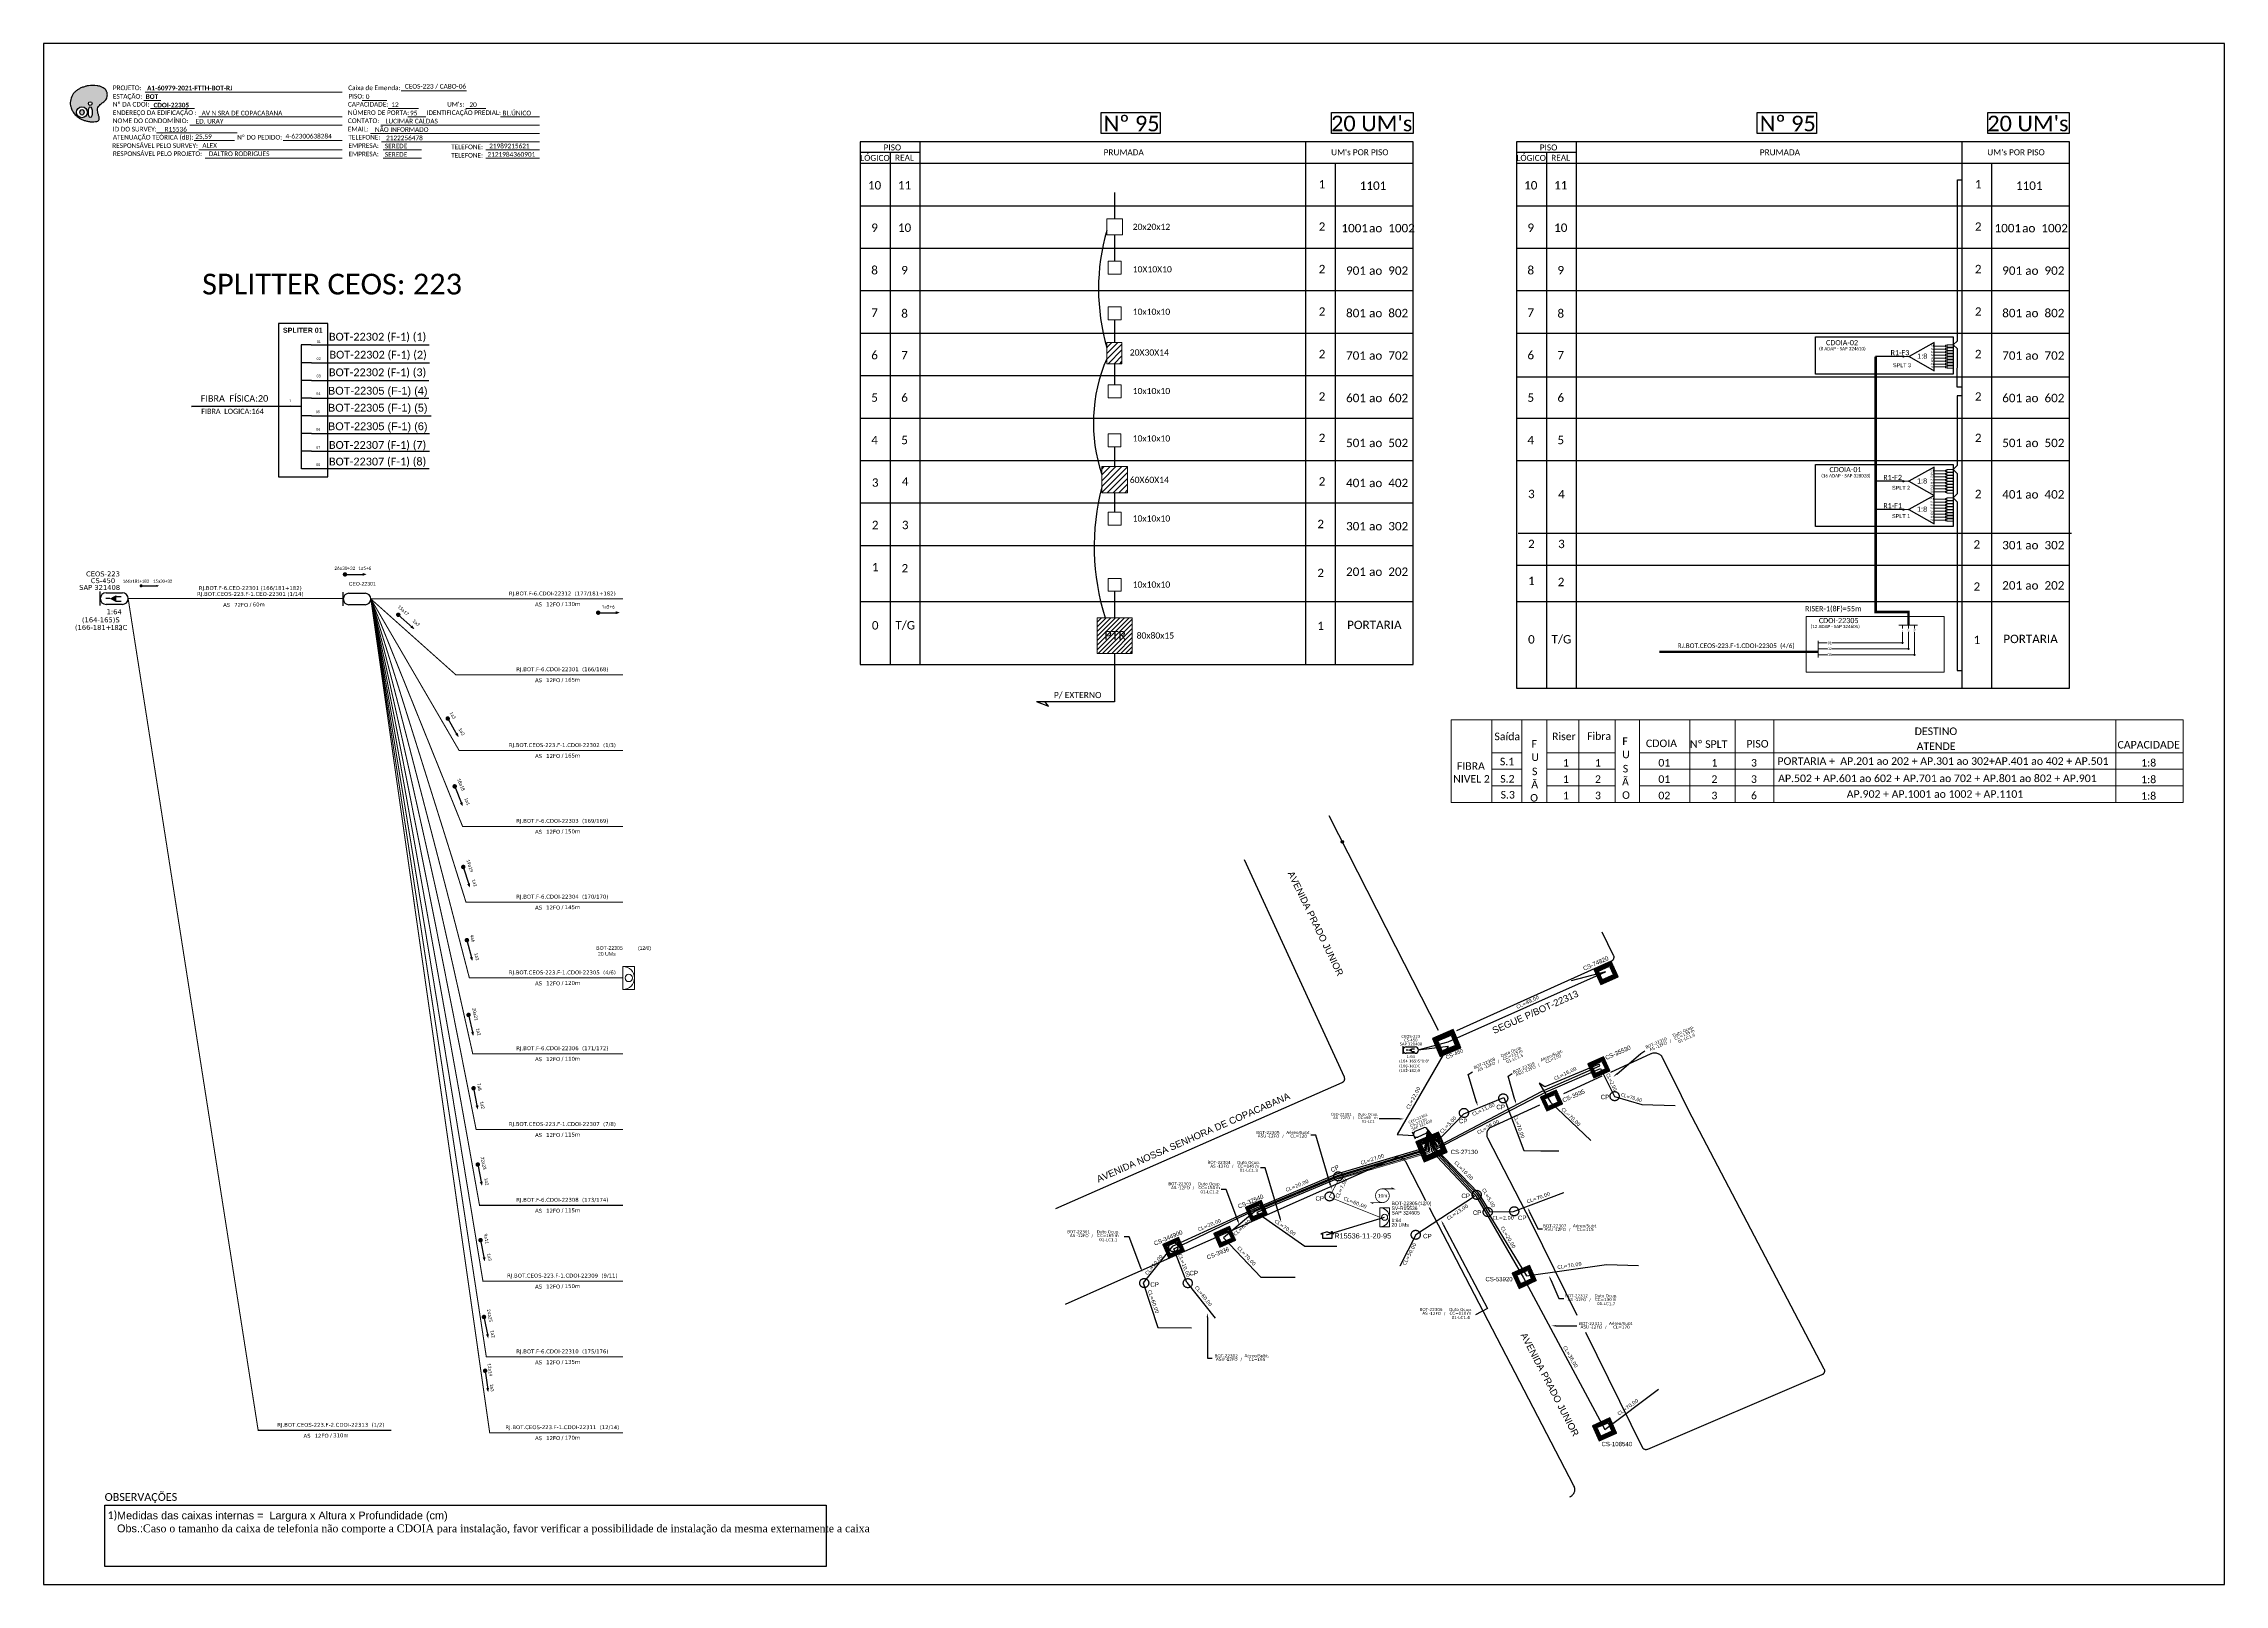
# Model space of a CAD drawing. Header units: metres. Extents: x -1286 to -445, y -500 to 94.
import ezdxf
from ezdxf import colors
from ezdxf.entities.mleader import LeaderData, LeaderLine
from ezdxf.enums import TextEntityAlignment as Align
from ezdxf.math import Vec2, Vec3

# ---------------------------------------------------------------- set-up
doc = ezdxf.new("R2010")
doc.units = ezdxf.units.M
doc.linetypes.add('PHANTOM2', pattern=[1.25, 0.625, -0.125, 0.125, -0.125, 0.125, -0.125])
for name, color, linetype, lineweight in [('(Notas)', 7, 'Continuous', 0), ("20.0-LEGENDA DOS CDO'S", 1, 'Continuous', 0), ('20.1-CDO_INTERIOR', 1, 'Continuous', 0), ('40.1-ETIQUETAS', 1, 'Continuous', 20), ('_NUMERAÇÃO_', 34, 'Continuous', 0)]:
    doc.layers.add(name, color=color, linetype=linetype, lineweight=lineweight)
for name, color, linetype in [('10.0-Cartográfico', 4, 'Continuous'), ('10.1-Caixas Subterrâneas', 5, 'Continuous'), ('20.4-CEOS', 1, 'Continuous'), ('20.5-CEO', 1, 'Continuous'), ('CAP a instalar', 1, 'Continuous'), ('CAP_A_INSTALAR', 1, 'Continuous'), ('CD a instalar', 1, 'Continuous'), ('CELULAS_GPON', 7, 'Continuous'), ('Folga', 1, 'Continuous'), ('label_cabos', 7, 'Continuous'), ('Legenda', 1, 'Continuous'), ('LOGRADOURO', 5, 'Continuous'), ('SETA', 7, 'Continuous'), ('surveys', 7, 'Continuous'), ('surveys legendas', 7, 'Continuous'), ('texto', 255, 'Continuous'), ('UNIFILAR', 7, 'Continuous')]:
    doc.layers.add(name, color=color, linetype=linetype)
doc.layers.add('DROP DE CLIENTE', color=140, linetype='Continuous', plot=False)
doc.layers.add('EXTRA', color=50, linetype='Continuous', plot=False)
doc.styles.add('ARIAL', font='arial.ttf')
doc.styles.add('siredit', font='verdana.ttf')
doc.styles.add('WMF-Calibri0', font='CALIBRI.TTF')
doc.styles.add('WMF-Calibri1', font='CALIBRIB.TTF')
doc.linetypes.add('FENCELINE1', pattern='A,0.25,-0.1,[133,ltypeshp.shx,S=0.1,R=0,X=-0.1,Y=0],-0.1,1', length=1.45)
pattern_1 = [(45, (-6430.3873, 3198.6173), (-1.122532, 1.122532), [])]

# ---------------------------------------------------------------- blocks, each defined once
blk = doc.blocks.new('OI')
h = blk.add_hatch(color=40)
edge = h.paths.add_edge_path()
edge.add_spline(control_points=[(4.35, -0.67), (3.92, -0.99), (3.26, -1.5), (2.81, -2.59), (2.9, -3.5), (3.06, -4.27), (3.31, -4.85), (3.37, -5.39), (3.4, -5.88), (3.2, -6.4), (2.54, -6.61), (1.65, -6.63), (0.55, -6.67), (-0.56, -6.42), (-1.61, -6.14), (-2.77, -5.61), (-3.92, -4.77), (-4.89, -3.7), (-5.34, -2.65), (-5.6, -1.94), (-5.85, -0.96), (-5.71, 0.47), (-5.1, 2.02), (-4.14, 3.02), (-3.3, 3.61), (-2.37, 4.16), (-1.36, 4.44), (-0.56, 4.7), (0.79, 4.85), (2.24, 4.97), (3.79, 4.57), (4.67, 4.21), (5.44, 3.65), (5.76, 2.99), (6.03, 2.21), (6.01, 1.46), (5.72, 0.64), (5.31, 0.08), (4.88, -0.38), (4.51, -0.55), (4.35, -0.67)], knot_values=[0, 0, 0, 0, 1.60434, 2.417191, 3.427595, 4.282808, 4.776746, 5.304182, 5.888771, 6.258406, 6.858137, 7.79129, 8.986195, 10.124242, 11.187857, 12.242908, 13.953784, 15.414161, 16.515391, 17.349188, 17.675853, 19.552021, 21.515531, 22.568638, 23.63245, 24.621084, 25.782718, 26.745347, 27.142653, 29.870543, 31.004649, 31.921532, 32.709589, 33.801391, 34.042471, 35.192333, 35.971461, 36.628871, 37.254359, 37.836911, 37.836911, 37.836911, 37.836911], degree=3, periodic=0)
h.paths.add_polyline_path([(1.13, -0.87, -1), (-0.04, -0.87, -1)], flags=16)
edge = h.paths.add_edge_path(flags=16)
edge.add_ellipse((0.56, -3.59), major_axis=(-0.02, 1.71), ratio=0.361305, start_angle=0, end_angle=360)
h.paths.add_polyline_path([(-0.36, -3.62, -1), (-3.8, -3.62, -1)], flags=16)
edge = h.paths.add_edge_path(flags=0)
edge.add_ellipse((-2.08, -3.62), major_axis=(0, 0.885), ratio=0.758294, start_angle=0, end_angle=360)
at = {"color": 40}
for centre, radius in [((-2.08, -3.62), 1.72), ((0.54, -0.87), 0.587)]:
    blk.add_circle(centre, radius, dxfattribs=at)
blk.add_ellipse((-2.08, -3.62), major_axis=(0, 0.885), ratio=0.758294, start_param=-3.141592653589792, end_param=3.141592653589792, dxfattribs=at)
blk.add_ellipse((0.56, -3.59), major_axis=(-0.02, 1.71), ratio=0.361305, dxfattribs=at)
at = {"color": 40, "start_tangent": (-0.800898, -0.598801), "end_tangent": (-0.800898, -0.598801)}
blk.add_spline([(4.35, -0.67), (3.2, -1.78), (2.9, -2.54), (2.92, -3.55), (3.12, -4.38), (3.28, -4.85), (3.37, -5.37), (3.35, -5.95), (3.2, -6.29), (2.66, -6.55), (1.73, -6.63), (0.54, -6.62), (-0.58, -6.41), (-1.6, -6.11), (-2.56, -5.67), (-3.95, -4.67), (-4.89, -3.56), (-5.37, -2.56), (-5.64, -1.78), (-5.72, -1.46), (-5.63, 0.42), (-4.84, 2.22), (-4.13, 2.99), (-3.27, 3.62), (-2.4, 4.09), (-1.3, 4.47), (-0.37, 4.72), (0.02, 4.77), (2.75, 4.8), (3.85, 4.53), (4.69, 4.16), (5.31, 3.68), (5.85, 2.73), (5.93, 2.5), (5.94, 1.35), (5.67, 0.62), (5.29, 0.08), (4.84, -0.36), (4.35, -0.67)], degree=3, dxfattribs=at)
blk = doc.blocks.new('DV')
at = {"linetype": 'Continuous'}
blk.add_circle((0, 0), 0.00000275, dxfattribs=at)
blk = doc.blocks.new('MHMZ')
at = {"color": 0, "linetype": 'PHANTOM2'}
blk.add_circle((0, 0), 0.0000101, dxfattribs=at)
blk = doc.blocks.new('*X69')
at = {"color": 0, "linetype": 'Continuous'}
for p, q in [((-1.25, 0.34099), (-0.49099, 1.1)), ((-1.25, 0.517767), (-0.667767, 1.1)), ((-1.25, 0.694544), (-0.844544, 1.1)), ((-1.25, 0.87132), (-1.02132, 1.1)), ((-1.25, 1.048097), (-1.198097, 1.1)), ((-1.25, 0.164214), (-0.8035, 0.610714)), ((-1.25, -0.012563), (-0.8035, 0.433937)), ((-1.25, -0.18934), (-0.8035, 0.25716)), ((-1.25, -0.366117), (-0.8035, 0.080383)), ((-0.789214, 0.625), (-0.314214, 1.1)), ((-0.612437, 0.625), (-0.137437, 1.1)), ((-0.43566, 0.625), (0.03934, 1.1)), ((-0.258883, 0.625), (0.216117, 1.1)), ((-0.082107, 0.625), (0.392893, 1.1)), ((0.09467, 0.625), (0.56967, 1.1)), ((0.271447, 0.625), (0.746447, 1.1)), ((0.448223, 0.625), (0.923223, 1.1)), ((0.625, 0.625), (1.1, 1.1)), ((0.801777, 0.625), (1.25, 1.073223)), ((0.8035, 0.449947), (1.25, 0.896447)), ((0.8035, 0.27317), (1.25, 0.71967)), ((0.8035, 0.096393), (1.25, 0.542893)), ((0.8035, -0.080383), (1.25, 0.366117)), ((0.8035, -0.25716), (1.25, 0.18934)), ((0.8035, -0.433937), (1.25, 0.012563)), ((-1.25, -0.542893), (-0.8035, -0.096393)), ((-1.25, -0.71967), (-0.8035, -0.27317)), ((-1.25, -0.896447), (-0.8035, -0.449947)), ((-1.25, -1.073223), (-0.801777, -0.625)), ((-1.1, -1.1), (-0.625, -0.625)), ((-0.923223, -1.1), (-0.448223, -0.625)), ((-0.746447, -1.1), (-0.271447, -0.625)), ((-0.56967, -1.1), (-0.09467, -0.625)), ((-0.392893, -1.1), (0.082107, -0.625)), ((-0.216117, -1.1), (0.258883, -0.625)), ((-0.03934, -1.1), (0.43566, -0.625)), ((0.137437, -1.1), (0.612437, -0.625)), ((0.314214, -1.1), (0.789214, -0.625)), ((0.49099, -1.1), (1.25, -0.34099)), ((0.667767, -1.1), (1.25, -0.517767)), ((0.8035, -0.610714), (1.25, -0.164214)), ((0.844544, -1.1), (1.25, -0.694544)), ((1.02132, -1.1), (1.25, -0.87132)), ((1.198097, -1.1), (1.25, -1.048097))]:
    blk.add_line(p, q, dxfattribs=at)
blk = doc.blocks.new('MANHOLE_MQ')
at = {"color": 0, "linetype": 'Continuous'}
for p, q in [((0.0000062, 0.0000057), (-0.0000063, 0.0000057)), ((-0.0000063, 0.0000057), (-0.0000063, -0.0000053)), ((-0.000004, 0.0000033), (0.000004, 0.0000033)), ((-0.000004, -0.0000029), (-0.000004, 0.0000033)), ((0.000004, 0.0000033), (0.000004, -0.0000029)), ((0.0000062, -0.0000053), (0.0000062, 0.0000057)), ((-0.0000063, -0.0000053), (0.0000062, -0.0000053)), ((0.000004, -0.0000029), (-0.000004, -0.0000029)), ((0.000004, -0.0000029), (0.000004, -0.0000029))]:
    blk.add_line(p, q, dxfattribs=at)
at = {"color": 0, "linetype": 'Continuous', "xscale": 5e-06, "yscale": 5e-06, "zscale": 1e-05}
blk.add_blockref('*X69', (0, 0.0000002), dxfattribs=at)
blk = doc.blocks.new('*U76')
at = {"layer": '20.4-CEOS', "color": 7, "style": 'siredit'}
for tag, p in [('FIBRAS_SPLITTER', (0, 0)), ('FIBRAS_TOP_C', (0, -4.13)), ('RESERVA_FINAIS', (0, -5.46))]:
    blk.add_attdef(tag, p, '', height=1.01, dxfattribs=at)
for tag, p, flags in [('ID_ATIVIDADE', (0, -6.77), 3), ('FATOR', (0, -8.09), 1), ('QTDE', (0, -9.4), 1), ('FID', (0, -10.71), 1)]:
    blk.add_attdef(tag, p, '', height=1.01, dxfattribs=dict(at, flags=flags))
blk = doc.blocks.new('Inst CB DT OCUP CFOA-SM-AS-80-TS-24')
at = {"layer": 'label_cabos', "color": 0, "style": 'siredit'}
for tag, flags, p in [('ID_ATIVIDADE', 3, (1.31, 2.67)), ('FATOR', 1, (11.56, 2.55))]:
    blk.add_attdef(tag, text='', height=1, rotation=359.69001, dxfattribs=dict(at, flags=flags)).set_placement(p, align=Align.MIDDLE_CENTER)
for tag, p in [('TIPO_CABO', (1.76, 0)), ('DESTINO_CABO', (3.13, 1.26)), ('CABO', (4.69, -0.05)), ('/', (7.71, -0.05)), ('LANCE', (10.91, 0)), ('TIPO_CABO', (13.11, 1.24)), ('UND', (15.96, 0)), ('FID', (13.15, -1.41))]:
    blk.add_attdef(tag, text='', height=1, rotation=359.69001, dxfattribs=at).set_placement(p, align=Align.MIDDLE_CENTER)
blk.add_attdef('QTDE', (12.43, -0.47), '', height=1, rotation=359.69001, dxfattribs=at)
blk = doc.blocks.new('Inst CB DT OCUP CFOA-SM-AS-80-TS-72')
at = {"layer": 'label_cabos', "color": 0, "style": 'siredit'}
for tag, flags, p in [('ID_ATIVIDADE', 3, (1.31, 2.67)), ('FATOR', 1, (11.56, 2.55))]:
    blk.add_attdef(tag, text='', height=1, rotation=359.69001, dxfattribs=dict(at, flags=flags)).set_placement(p, align=Align.MIDDLE_CENTER)
for tag, p in [('TIPO_CABO', (1.76, 0)), ('DESTINO_CABO', (3.13, 1.26)), ('CABO', (4.69, -0.05)), ('/', (7.71, -0.05)), ('LANCE', (10.91, 0)), ('TIPO_CABO', (13.11, 1.24)), ('UND', (15.96, 0)), ('FID', (13.15, -1.41))]:
    blk.add_attdef(tag, text='', height=1, rotation=359.69001, dxfattribs=at).set_placement(p, align=Align.MIDDLE_CENTER)
blk.add_attdef('QTDE', (12.43, -0.47), '', height=1, rotation=359.69001, dxfattribs=at)
blk = doc.blocks.new('LEGENDA DOS CABOS')
at = {"layer": 'EXTRA', "color": 0, "style": 'siredit'}
for tag, p in [('ID', (4.6, 0.97)), ('XX', (9.03, 0.97))]:
    blk.add_attdef(tag, text='', height=0.48, rotation=359.69001, dxfattribs=at).set_placement(p, align=Align.MIDDLE_CENTER)
at = {"layer": 'Legenda', "color": 0, "style": 'siredit'}
for tag, p in [('TIPO_CABO', (1.31, 0)), ('CABO', (4.69, -0.05)), ('/', (6.81, -0.05)), ('METROS', (10.03, -0.05))]:
    blk.add_attdef(tag, text='', height=0.8, rotation=359.69001, dxfattribs=at).set_placement(p, align=Align.MIDDLE_CENTER)
blk = doc.blocks.new('A$C07E14978')
at = {"layer": 'Folga', "color": 0, "const_width": 0.137}
for points in [[(2.23, 0.28), (0.03, 0.28), (0.47, 0.06)], [(2.23, 2.92), (4.42, 2.92), (3.98, 3.13)]]:
    blk.add_lwpolyline(points, dxfattribs=at)
at = {"layer": 'Folga', "color": 0, "const_width": 0.146}
blk.add_lwpolyline([(2.23, 2.92, 1.000012), (2.23, 0.28, 0.999978)], format="xyb", close=True, dxfattribs=at)
at = {"layer": 'Folga', "color": 0}
blk.add_text('10m', height=0.659, dxfattribs=at).set_placement((1.38, 1.27))
blk = doc.blocks.new('SPLT_1-8_SC-APC')
at = {"color": 1, "lineweight": 0}
blk.add_lwpolyline([(-17.04, -7.55), (-19.26, -7.55)], dxfattribs=at)
at = {"color": 1}
blk.add_lwpolyline([(-7.37, -2.1), (-17.04, -7.55), (-7.37, -13), (-7.37, -2.1)], dxfattribs=at)
at = {"color": 3, "lineweight": 0}
for points in [[(-2.99, -3.51), (-7.37, -3.51)], [(-7.37, -4.66), (-2.99, -4.66)], [(-7.37, -5.82), (-2.99, -5.82)], [(-7.37, -6.97), (-2.99, -6.97)], [(-7.37, -8.12), (-2.99, -8.12)], [(-2.41, -3.02), (-2.41, -4)], [(-2.41, -3.02), (0, -3.02)], [(-2.41, -4), (0, -4)], [(-2.41, -4.17), (-2.41, -5.16)], [(-2.41, -4.17), (0, -4.17)], [(-2.41, -5.16), (0, -5.16)], [(-2.41, -5.32), (-2.41, -6.31)], [(-2.41, -5.32), (0, -5.32)], [(-2.41, -6.31), (0, -6.31)], [(-2.41, -6.48), (-2.41, -7.46)], [(-2.41, -6.48), (0, -6.48)], [(-2.41, -7.46), (0, -7.46)], [(-2.41, -7.63), (-2.41, -8.62)], [(-2.41, -7.63), (0, -7.63)], [(-7.37, -9.28), (-2.99, -9.28)], [(-7.37, -10.43), (-2.99, -10.43)], [(-7.37, -11.58), (-2.99, -11.58)], [(-2.41, -8.62), (0, -8.62)], [(-2.41, -8.78), (-2.41, -9.77)], [(-2.41, -8.78), (0, -8.78)], [(-2.41, -9.77), (0, -9.77)], [(-2.41, -9.94), (-2.41, -10.92)], [(-2.41, -9.94), (0, -9.94)], [(-2.41, -10.92), (0, -10.92)], [(-2.41, -11.09), (-2.41, -12.08)], [(-2.41, -11.09), (0, -11.09)], [(-2.41, -12.08), (0, -12.08)]]:
    blk.add_lwpolyline(points, dxfattribs=at)
for points in [[(-2.99, -3.22), (-2.41, -3.22), (-2.41, -3.8), (-2.99, -3.8)], [(-2.99, -4.38), (-2.41, -4.38), (-2.41, -4.95), (-2.99, -4.95)], [(-2.99, -5.53), (-2.41, -5.53), (-2.41, -6.1), (-2.99, -6.1)], [(-2.99, -6.68), (-2.41, -6.68), (-2.41, -7.26), (-2.99, -7.26)], [(-2.99, -7.84), (-2.41, -7.84), (-2.41, -8.41), (-2.99, -8.41)], [(-2.99, -8.99), (-2.41, -8.99), (-2.41, -9.56), (-2.99, -9.56)], [(-2.99, -10.14), (-2.41, -10.14), (-2.41, -10.72), (-2.99, -10.72)], [(-2.99, -11.3), (-2.41, -11.3), (-2.41, -11.87), (-2.99, -11.87)]]:
    blk.add_lwpolyline(points, close=True, dxfattribs=at)
at = {"color": 1, "style": 'ARIAL'}
for s, height, p in [('1:8', 2, (-13.91, -8.4)), ('S1', 0.75, (-8.74, -3.78)), ('S2', 0.75, (-8.74, -4.97)), ('S3', 0.75, (-8.74, -6.18)), ('S4', 0.75, (-8.74, -7.36)), ('S5', 0.75, (-8.74, -8.57)), ('S6', 0.75, (-8.74, -9.69)), ('S7', 0.75, (-8.74, -10.78)), ('S8', 0.75, (-8.74, -11.9))]:
    blk.add_text(s, height=height, dxfattribs=at).set_placement(p)
blk = doc.blocks.new('SPLITTER_')
blk.add_point((0, 0))
at = {"style": 'ARIAL', "flags": 4}
blk.add_attdef('SPLT', (0, -3.26), '', height=1.5, dxfattribs=at)
blk = doc.blocks.new('SPLITTER FUTURO')
blk.add_point((0, 0))
at = {"style": 'ARIAL', "text_generation_flag": 6, "flags": 4}
for tag, p, height in [('SPLT', (-6.22, -4.1), 1.5), ('INSTAL.', (-6.25, -6.09), 1.25)]:
    blk.add_attdef(tag, p, '', height=height, rotation=180, dxfattribs=at)

msp = doc.modelspace()

# ---------------------------------------------------------------- hatches: boundary and pattern name
h = msp.add_hatch()
h.set_pattern_fill('LINE', color=1, scale=0.5, angle=45)
h.set_pattern_definition(pattern_1)
h.paths.add_polyline_path([(-876.06, -21.06), (-876.06, -29.21), (-870.23, -29.21), (-870.23, -21.06)])
h = msp.add_hatch(color=3)
h.dxf.hatch_style = 1
edge = h.paths.add_edge_path()
edge.add_arc((-568.87, -26.44), 0.242, 0, 360)
h = msp.add_hatch()
h.set_pattern_fill('LINE', color=1, scale=0.5, angle=45)
h.set_pattern_definition(pattern_1)
h.paths.add_polyline_path([(-877.99, -78.93), (-868.08, -78.93), (-868.08, -68.89), (-877.99, -68.89)])
h = msp.add_hatch(color=3)
h.dxf.hatch_style = 1
edge = h.paths.add_edge_path()
edge.add_arc((-568.9, -74.54), 0.256, 0, 360)
h = msp.add_hatch(color=3)
h.dxf.hatch_style = 1
edge = h.paths.add_edge_path()
edge.add_arc((-568.9, -85.44), 0.256, 0, 360)
h = msp.add_hatch()
h.set_pattern_fill('ANSI31', color=1, scale=10, style=0)
h.set_pattern_definition([(45, (-1491.4418, -524.8437), (-0.8838835, 0.8838835), [])])
h.paths.add_polyline_path([(-879.82, -140.88), (-866.25, -140.88), (-866.25, -127.12), (-879.82, -127.12)])
h.paths.add_polyline_path([(-877.82, -136.53), (-867.74, -136.53), (-867.74, -131.38), (-877.82, -131.38)], flags=24)
at = {"lineweight": 0}
h = msp.add_hatch(color=3, dxfattribs=at)
h.dxf.hatch_style = 1
edge = h.paths.add_edge_path()
edge.add_arc((-569.2, -136.86), 0.256, 0, 360)
h = msp.add_hatch(color=3, dxfattribs=at)
h.dxf.hatch_style = 1
edge = h.paths.add_edge_path()
edge.add_arc((-566.89, -139.12), 0.256, 0, 360)
h = msp.add_hatch(color=3, dxfattribs=at)
h.dxf.hatch_style = 1
edge = h.paths.add_edge_path()
edge.add_arc((-564.58, -141.42), 0.256, 0, 360)

# ---------------------------------------------------------------- linework, layer by layer
at = {"layer": '(Notas)', "lineweight": 0}
for p, q in [((-727.56, -198.32), (-727.56, -166.52)), ((-716.03, -198.32), (-716.03, -166.52)), ((-706.39, -198.32), (-706.39, -166.52)), ((-694.05, -198.32), (-694.05, -166.52)), ((-680.02, -198.32), (-680.02, -166.52)), ((-670.56, -198.32), (-670.56, -166.52)), ((-651.25, -198.32), (-651.25, -166.52)), ((-633.77, -198.32), (-633.77, -166.52)), ((-618.86, -198.32), (-618.86, -166.52)), ((-486.91, -198.32), (-486.91, -166.52))]:
    msp.add_line(p, q, dxfattribs=at)
msp.add_lwpolyline([(-460.91, -166.52), (-460.91, -198.32)], dxfattribs=at)
at = {"color": 5}
msp.add_line((-568.87, -26.44), (-579.55, -26.44), dxfattribs=at)
at = {"color": 5, "lineweight": 0}
for p, q in [((-566.89, -139.12), (-566.89, -132.66)), ((-564.58, -141.42), (-564.58, -132.66))]:
    msp.add_line(p, q, dxfattribs=at)
at = {"color": 3, "lineweight": 0}
for p, q in [((-601.67, -136.86), (-598.29, -136.86)), ((-596.4, -136.86), (-569.2, -136.86))]:
    msp.add_line(p, q, dxfattribs=at)
at = {"color": 2, "lineweight": 0}
for p, q in [((-601.67, -139.12), (-598.29, -139.12)), ((-596.4, -139.12), (-566.89, -139.12))]:
    msp.add_line(p, q, dxfattribs=at)
at = {"color": 7, "lineweight": 0}
for p, q in [((-601.67, -141.42), (-598.29, -141.42)), ((-596.4, -141.42), (-564.58, -141.42))]:
    msp.add_line(p, q, dxfattribs=at)
at = {"color": 0}
for p, q in [((-1262.5, -469.23), (-984.25, -469.23)), ((-1262.5, -492.93), (-1262.5, -469.23)), ((-984.25, -469.23), (-984.25, -492.93)), ((-984.25, -492.93), (-1262.5, -492.93))]:
    msp.add_line(p, q, dxfattribs=at)
msp.add_lwpolyline([(-1286.07, -499.81), (-445.07, -499.81), (-445.07, 94.19), (-1286.07, 94.19)], close=True)
at = {"color": 7, "lineweight": 0}
for points in [[(-1148.15, 76.01), (-1123.01, 76.01)], [(-1247.47, 72.24), (-1240.92, 72.24)], [(-1246.96, 75.52), (-1170.98, 75.52)], [(-1244.81, 69.17), (-1227.84, 69.17)], [(-1163.19, 72.28), (-1153.71, 72.28)], [(-1153.14, 69.17), (-1141.52, 69.17)], [(-1123.2, 69.17), (-1115.53, 69.17)], [(-1242.49, 59.75), (-1211.44, 59.75)], [(-1229.65, 62.82), (-1170.98, 62.82)], [(-1226.24, 65.93), (-1170.98, 65.93)], [(-1160.06, 59.58), (-1094.8, 59.58)], [(-1156.02, 62.82), (-1094.8, 62.82)], [(-1145.56, 65.93), (-1138.61, 65.93)], [(-1109.86, 65.93), (-1094.82, 65.93)], [(-1227.96, 56.79), (-1212.45, 56.79)], [(-1226.24, 53.23), (-1170.98, 53.23)], [(-1193.73, 56.79), (-1170.96, 56.79)], [(-1155.78, 56.34), (-1094.8, 56.34)], [(-1155.17, 53.23), (-1140.37, 53.23)], [(-1115.57, 53.23), (-1094.8, 53.23)], [(-1223.75, 49.99), (-1170.98, 49.99)], [(-1155.17, 49.99), (-1140.37, 49.99)], [(-1115.57, 49.99), (-1094.8, 49.99)]]:
    msp.add_lwpolyline(points, dxfattribs=at)
at = {"color": 7}
for points in [[(-878.25, 67.65), (-855.45, 67.65), (-855.45, 59.59), (-878.25, 59.59)], [(-789.4, 67.65), (-757.94, 67.65), (-757.94, 59.59), (-789.4, 59.59)], [(-625.19, 67.65), (-602.39, 67.65), (-602.39, 59.59), (-625.19, 59.59)], [(-536.34, 67.65), (-504.88, 67.65), (-504.88, 59.59), (-536.34, 59.59)], [(-1195.53, -72.78), (-1176.52, -72.78), (-1176.52, -13.76), (-1195.53, -13.76)]]:
    msp.add_lwpolyline(points, close=True, dxfattribs=at)
at = {"color": 0}
for points in [[(-757.85, 56.32), (-971.16, 56.32)], [(-948.01, 52.2), (-971.16, 52.2)], [(-504.79, 56.32), (-718.1, 56.32)], [(-694.96, 52.2), (-718.1, 52.2)]]:
    msp.add_lwpolyline(points, dxfattribs=at)
for points in [[(-971.16, 56.32), (-971.16, 48.09)], [(-959.59, 52.2), (-959.59, 48.09)], [(-948.01, 48.09), (-948.01, 56.32)], [(-799.44, 56.32), (-799.44, 48.09)], [(-757.85, 48.09), (-757.85, 56.32)], [(-718.1, 56.32), (-718.1, 48.09)], [(-706.53, 52.2), (-706.53, 48.09)], [(-694.96, 48.09), (-694.96, 56.32)], [(-546.38, 56.32), (-546.38, 48.09)], [(-504.79, 48.09), (-504.79, 56.32)], [(-971.16, 48.09), (-757.85, 48.09)], [(-971.16, 48.09), (-757.85, 48.09)], [(-971.16, 48.09), (-757.85, 48.09)], [(-971.16, 48.09), (-971.16, -145.23), (-757.85, -145.23), (-757.85, 48.09)], [(-971.16, 48.09), (-757.85, 48.09)], [(-971.16, 48.09), (-757.85, 48.09)], [(-971.16, 48.09), (-757.85, 48.09)], [(-959.59, 48.09), (-959.59, -145.23)], [(-948.01, -145.23), (-948.01, 48.09)], [(-799.44, 48.09), (-799.44, -145.23)], [(-787.86, -145.23), (-787.86, 48.09)], [(-718.1, 48.09), (-504.79, 48.09)], [(-718.1, 48.09), (-504.79, 48.09)], [(-718.1, 48.09), (-504.79, 48.09)], [(-718.1, 48.09), (-718.1, -154.27), (-504.79, -154.27), (-504.79, 48.09)], [(-718.1, 48.09), (-504.79, 48.09)], [(-718.1, 48.09), (-504.79, 48.09)], [(-718.1, 48.09), (-504.79, 48.09)], [(-706.53, 48.09), (-706.53, -154.27)], [(-694.96, -154.27), (-694.96, 48.09)], [(-546.38, 48.09), (-546.38, -154.27)], [(-534.81, -154.27), (-534.81, 48.09)], [(-971.16, 31.72), (-757.85, 31.72)], [(-718.1, 31.72), (-504.79, 31.72)], [(-971.16, 15.35), (-757.85, 15.35)], [(-971.16, 15.35), (-757.85, 15.35)], [(-718.1, 15.35), (-504.79, 15.35)], [(-718.1, 15.35), (-504.79, 15.35)], [(-971.16, -1.02), (-757.85, -1.02)], [(-718.1, -1.02), (-504.79, -1.02)], [(-971.16, -17.4), (-757.85, -17.4)], [(-718.1, -17.4), (-504.79, -17.4)], [(-971.16, -33.77), (-757.85, -33.77)], [(-718.1, -34.22), (-504.79, -34.22)], [(-971.16, -50.14), (-757.85, -50.14)], [(-718.1, -50.14), (-504.79, -50.14)], [(-971.16, -66.51), (-757.85, -66.51)], [(-718.1, -66.51), (-504.79, -66.51)], [(-971.16, -82.88), (-757.85, -82.88)], [(-971.16, -99.25), (-757.85, -99.25)], [(-717.4, -94.6), (-504.09, -94.6)], [(-718.1, -106.91), (-504.79, -106.91)], [(-971.16, -120.91), (-757.85, -120.91)], [(-718.1, -120.91), (-504.79, -120.91)]]:
    msp.add_lwpolyline(points)
at = {"color": 3}
for points in [[(-873.04, 36.82), (-873.04, 26.66)], [(-546.44, -38.28), (-548.09, -38.28), (-548.04, -23.42), (-549.61, -21.91), (-548.04, -20.4), (-548.04, 41.69), (-546.39, 41.69)], [(-873.04, 20.45), (-873.04, 10.29)], [(-873.04, -12.21), (-873.04, -21.06)], [(-873.04, -29.21), (-873.04, -37.38)], [(-546.44, -41.59), (-548.09, -41.59), (-548.1, -68.5), (-549.66, -70.01), (-548.1, -71.52), (-548.1, -79.4), (-549.66, -80.91), (-548.1, -82.42), (-548.1, -147.47), (-546.45, -147.47)], [(-873.04, -61.24), (-873.04, -68.8)], [(-873.04, -78.93), (-873.04, -86.49)], [(-873.04, -116.96), (-873.04, -127.12)]]:
    msp.add_lwpolyline(points, dxfattribs=at)
at = {"lineweight": 0}
for points in [[(-869.97, 26.66), (-876.1, 26.66), (-876.1, 20.45), (-869.97, 20.45)], [(-870.58, 10.29), (-875.49, 10.29), (-875.49, 5.32), (-870.58, 5.32)], [(-870.58, -7.32), (-875.49, -7.32), (-875.49, -12.3), (-870.58, -12.3)], [(-870.58, -37.39), (-875.49, -37.39), (-875.49, -42.36), (-870.58, -42.36)], [(-870.59, -56.27), (-875.49, -56.27), (-875.49, -61.24), (-870.59, -61.24)], [(-870.58, -86.49), (-875.49, -86.49), (-875.49, -91.46), (-870.58, -91.46)], [(-870.58, -111.98), (-875.49, -111.98), (-875.49, -116.96), (-870.58, -116.96)]]:
    msp.add_lwpolyline(points, close=True, dxfattribs=at)
at = {"color": 3}
for points in [[(-876.1, 22.2, 0.140111), (-876.06, -23.05)], [(-876.06, -27.29, 0.186262), (-877.99, -71.86)], [(-877.99, -76.7, 0.140022), (-876.73, -127.12)]]:
    msp.add_lwpolyline(points, format="xyb", dxfattribs=at)
at = {"color": 1, "lineweight": 0}
for points in [[(-870.23, -21.06), (-876.06, -21.06), (-876.06, -29.21), (-870.23, -29.21)], [(-868.08, -68.89), (-877.99, -68.89), (-877.99, -78.93), (-868.08, -78.93)], [(-879.82, -127.12), (-866.25, -127.12), (-866.25, -140.88), (-879.82, -140.88)], [(-606.31, -126.62), (-553.18, -126.62), (-553.18, -148.09), (-606.31, -148.09)]]:
    msp.add_lwpolyline(points, close=True, dxfattribs=at)
at = {"color": 1}
for points in [[(-602.74, -18.89), (-549.61, -18.89), (-549.61, -33.21), (-602.74, -33.21)], [(-602.79, -68.11), (-549.66, -68.11), (-549.66, -92.01), (-602.79, -92.01)]]:
    msp.add_lwpolyline(points, close=True, dxfattribs=at)
at = {"color": 5, "lineweight": 0, "const_width": 1}
msp.add_lwpolyline([(-566.89, -129.95), (-566.89, -124.92), (-579.54, -124.92), (-579.55, -26.44)], dxfattribs=at)
at = {"color": 5}
for points in [[(-568.92, -74.54), (-579.55, -74.54)], [(-568.92, -85.44), (-579.54, -85.44)]]:
    msp.add_lwpolyline(points, dxfattribs=at)
at = {"color": 7}
for points, const_width in [([(-1248.79, -114.83, 1), (-1248.2, -114.83, 1)], 0.589), ([(-1130.44, -165.63, 1), (-1130.01, -166.37, 1)], 0.858), ([(-1127.7, -191.75, 1), (-1127.38, -192.55, 1)], 0.858), ([(-1124.36, -222.82, 1), (-1124.1, -223.64, 1)], 0.858), ([(-1122.92, -251.02, 1), (-1122.7, -251.86, 1)], 0.858), ([(-1122.28, -279.84, 1), (-1122.09, -280.68, 1)], 0.858), ([(-1120.34, -308.11, 1), (-1120.18, -308.95, 1)], 0.858), ([(-1118.72, -337.54, 1), (-1118.55, -338.39, 1)], 0.858), ([(-1117.64, -366.67, 1), (-1117.47, -367.51, 1)], 0.858), ([(-1116.33, -396.3, 1), (-1116.16, -397.14, 1)], 0.858), ([(-1115.87, -417.01, 1), (-1115.75, -417.86, 1)], 0.858)]:
    msp.add_lwpolyline(points, format="xyb", close=True, dxfattribs=dict(at, const_width=const_width))
at = {"const_width": 0.858}
for points in [[(-1170.27, -110.44, 1), (-1169.42, -110.44, 1)], [(-1149.61, -125.71, 1), (-1148.97, -126.29, 1)], [(-1072.63, -125.2, 1), (-1071.78, -125.2, 1)]]:
    msp.add_lwpolyline(points, format="xyb", close=True, dxfattribs=at)
at = {"color": 5, "lineweight": 0}
for points in [[(-570.55, -129.95), (-563.46, -129.95)], [(-569.2, -129.95), (-569.2, -131.27)], [(-569.2, -132.69), (-569.2, -136.86)], [(-566.89, -129.95), (-566.89, -131.24)], [(-564.58, -129.95), (-564.58, -131.23)]]:
    msp.add_lwpolyline(points, dxfattribs=at)
at = {"color": 1}
for points in [[(-873.04, -140.88), (-873.04, -159.62), (-903.17, -159.62)], [(-902.96, -159.62), (-898.54, -161.21)], [(-898.54, -161.21), (-899.95, -159.38)]]:
    msp.add_lwpolyline(points, dxfattribs=at)
at = {"color": 1, "lineweight": 0, "const_width": 1}
msp.add_lwpolyline([(-662.94, -140.28), (-601.67, -140.29)], dxfattribs=at)
at = {"color": 1, "lineweight": 0}
msp.add_lwpolyline([(-601.67, -142.44), (-601.67, -135.99)], dxfattribs=at)
at = {"color": 3}
for centre, radius in [((-568.87, -26.44), 0.242), ((-568.9, -74.54), 0.256), ((-568.9, -85.44), 0.256)]:
    msp.add_circle(centre, radius, dxfattribs=at)
at = {"color": 3, "lineweight": 0}
for centre in [(-569.2, -136.86), (-566.89, -139.12), (-564.58, -141.42)]:
    msp.add_circle(centre, 0.256, dxfattribs=at)
at = {"layer": '10.0-Cartográfico'}
for points in [[(-790.37, -203.39), (-764.68, -253.93)], [(-805.39, -258.78), (-823.01, -220.49)], [(-741.03, -286.32), (-681.4, -259.42), (-681.25, -259.35), (-681.09, -259.26), (-680.96, -259.15), (-680.84, -259.02), (-680.73, -258.89), (-680.64, -258.75), (-680.56, -258.61), (-680.51, -258.45), (-680.46, -258.29), (-680.45, -258.12), (-680.45, -257.97), (-680.45, -257.79), (-680.49, -257.64), (-680.54, -257.48), (-680.6, -257.37), (-684.99, -248.39)], [(-895.69, -354.85), (-785.27, -306.31), (-785.12, -306.23), (-784.97, -306.14), (-784.83, -306.04), (-784.72, -305.92), (-784.6, -305.79), (-784.52, -305.65), (-784.43, -305.51), (-784.38, -305.35), (-784.34, -305.19), (-784.3, -305.03), (-784.31, -304.86), (-784.33, -304.71), (-784.35, -304.53), (-784.4, -304.38), (-784.45, -304.28), (-805.39, -258.78)], [(-764.68, -253.93), (-748.32, -286.12)], [(-657.14, -305.99), (-661.69, -296.78), (-661.87, -296.49), (-662.06, -296.21), (-662.28, -295.96), (-662.54, -295.73), (-662.81, -295.53), (-663.12, -295.36), (-663.44, -295.21), (-663.76, -295.1), (-664.1, -295.01), (-664.46, -294.97), (-664.81, -294.96), (-665.17, -294.98), (-665.5, -295.03), (-665.86, -295.11), (-666.18, -295.24), (-666.28, -295.27), (-681.83, -302.42)], [(-685.11, -303.93), (-699.94, -310.75)], [(-651.72, -316.95), (-657.14, -305.99)], [(-709.19, -315.01), (-727.67, -323.51), (-727.99, -323.67), (-728.28, -323.86), (-728.54, -324.07), (-728.78, -324.3), (-728.99, -324.57), (-729.18, -324.86), (-729.32, -325.15), (-729.44, -325.47), (-729.5, -325.78), (-729.55, -326.11), (-729.56, -326.44), (-729.52, -326.77), (-729.45, -327.08), (-729.35, -327.39), (-729.22, -327.66)], [(-691.49, -402.57), (-669.62, -446.86), (-669.53, -447.01), (-669.43, -447.14), (-669.32, -447.26), (-669.19, -447.38), (-669.05, -447.49), (-668.9, -447.57), (-668.74, -447.64), (-668.57, -447.7), (-668.4, -447.75), (-668.24, -447.76), (-668.05, -447.78), (-667.88, -447.76), (-667.71, -447.74), (-667.53, -447.69), (-667.36, -447.63), (-600.16, -418.89), (-600, -418.81), (-599.85, -418.71), (-599.72, -418.62), (-599.6, -418.49), (-599.49, -418.36), (-599.39, -418.22), (-599.32, -418.08), (-599.26, -417.92), (-599.21, -417.76), (-599.19, -417.61), (-599.18, -417.44), (-599.2, -417.28), (-599.22, -417.11), (-599.27, -416.95), (-599.36, -416.78), (-651.72, -316.95)], [(-729.22, -327.66), (-712.34, -360.35), (-694.74, -395.98)], [(-753.01, -351.9), (-760.79, -336.93), (-760.96, -336.65), (-761.17, -336.38), (-761.39, -336.13), (-761.65, -335.9), (-761.94, -335.7), (-762.23, -335.53), (-762.55, -335.4), (-762.89, -335.29), (-763.23, -335.22), (-763.58, -335.17), (-763.94, -335.16), (-874.23, -383.97)], [(-697.52, -466.05), (-697.2, -465.89), (-696.91, -465.72), (-696.65, -465.51), (-696.4, -465.27), (-696.18, -465.02), (-695.98, -464.74), (-695.83, -464.44), (-695.72, -464.14), (-695.62, -463.82), (-695.57, -463.49), (-695.56, -463.17), (-695.58, -462.84), (-695.64, -462.51), (-695.74, -462.2), (-695.9, -461.85), (-751.6, -354.62)], [(-874.23, -383.97), (-892.07, -391.86)]]:
    msp.add_lwpolyline(points, dxfattribs=at)
at = {"layer": '20.1-CDO_INTERIOR', "lineweight": 18}
msp.add_lwpolyline([(-1058.21, -270.44), (-1058.21, -261.58), (-1062.64, -261.58), (-1062.64, -270.44)], close=True, dxfattribs=at)
at = {"layer": '20.1-CDO_INTERIOR', "color": 1, "lineweight": 18}
msp.add_lwpolyline([(-767.09, -361.96), (-767.09, -354.59), (-770.77, -354.59), (-770.78, -361.95)], close=True, dxfattribs=at)
at = {"layer": '20.1-CDO_INTERIOR', "lineweight": 18}
msp.add_circle((-1060.42, -266.01), 1.42, dxfattribs=at)
at = {"layer": '20.1-CDO_INTERIOR', "color": 1, "lineweight": 18}
msp.add_circle((-768.93, -358.27), 1.18, dxfattribs=at)
at = {"layer": '20.1-CDO_INTERIOR', "lineweight": 18}
msp.add_arc((-1062.64, -266.01), 4.43, 270, 90, dxfattribs=at)
at = {"layer": '20.1-CDO_INTERIOR', "color": 1, "lineweight": 18}
msp.add_arc((-770.77, -358.27), 3.68, 269.97241, 89.97241, dxfattribs=at)
at = {"layer": '20.4-CEOS', "color": 7}
for p, q in [((-1261.99, -117.54), (-1255.7, -117.54)), ((-1255.7, -122.02), (-1261.99, -122.02))]:
    msp.add_line(p, q, dxfattribs=at)
at = {"layer": '20.4-CEOS', "color": 5}
for p, q in [((-1170.51, -122.57), (-1170.51, -117.23)), ((-1168.3, -117.69), (-1162.09, -117.69)), ((-1162.09, -122.12), (-1168.3, -122.12))]:
    msp.add_line(p, q, dxfattribs=at)
at = {"layer": '20.4-CEOS', "color": 7}
for points in [[(-1264.23, -122.48), (-1264.23, -117.08)], [(-1260.58, -119.78), (-1262.09, -119.78)], [(-1258.1, -118.89), (-1256.19, -118.89)], [(-1258.1, -120.76), (-1256.19, -120.76)], [(-759.79, -293.83), (-760.62, -293.83)], [(-758.41, -293.34), (-757.36, -293.34)], [(-758.41, -294.37), (-757.36, -294.37)]]:
    msp.add_lwpolyline(points, dxfattribs=at)
for points in [[(-1260.58, -119.78, 0, 2.77, 0), (-1257.98, -119.78, 2.77, 2.77, 0)], [(-759.79, -293.83, 0, 1.53, 0), (-758.35, -293.83, 1.53, 1.53, 0)]]:
    msp.add_lwpolyline(points, format="xyseb", dxfattribs=at)
for centre, start, end in [((-1261.99, -119.78), 90, 270), ((-1255.7, -119.78), 270, 90)]:
    msp.add_arc(centre, 2.24, start, end, dxfattribs=at)
at = {"layer": '20.4-CEOS', "color": 5}
for centre, start, end in [((-1168.3, -119.9), 90, 270), ((-1162.09, -119.9), 270, 90)]:
    msp.add_arc(centre, 2.21, start, end, dxfattribs=at)
at = {"layer": '20.5-CEO', "color": 5}
for p, q in [((-757.08, -325.14), (-753.96, -323.78)), ((-752.99, -326), (-756.11, -327.36))]:
    msp.add_line(p, q, dxfattribs=at)
msp.add_lwpolyline([(-758.29, -325.39), (-757.12, -328.08)], dxfattribs=at)
for centre, start, end in [((-756.6, -326.25), 113.56742, 293.56742), ((-753.48, -324.89), 293.56742, 113.56742)]:
    msp.add_arc(centre, 1.21, start, end, dxfattribs=at)
at = {"layer": '_NUMERAÇÃO_', "color": 0, "lineweight": 0}
for p, q in [((-460.91, -166.52), (-743.19, -166.52)), ((-743.19, -166.52), (-743.19, -198.32)), ((-716.03, -179.24), (-727.56, -179.24)), ((-680.02, -179.24), (-706.39, -179.24)), ((-460.91, -179.24), (-670.56, -179.24)), ((-716.03, -185.57), (-727.56, -185.57)), ((-716.03, -191.99), (-727.56, -191.99)), ((-680.02, -185.57), (-706.39, -185.57)), ((-680.02, -191.99), (-706.39, -191.99)), ((-460.91, -185.57), (-670.56, -185.57)), ((-460.91, -191.99), (-670.56, -191.99)), ((-460.91, -198.32), (-743.19, -198.32)), ((-716.03, -198.32), (-727.56, -198.32)), ((-680.02, -198.32), (-706.39, -198.32)), ((-460.91, -198.32), (-670.56, -198.32))]:
    msp.add_line(p, q, dxfattribs=at)
at = {"layer": 'CAP a instalar', "color": 7, "linetype": 'FENCELINE1', "ltscale": 5, "const_width": 0.401}
for points in [[(-1253.46, -119.77), (-1170.51, -119.77)], [(-1062.64, -119.9), (-1159.87, -119.9)], [(-1062.64, -149.12), (-1127.12, -149.12), (-1159.87, -119.9)], [(-1062.64, -207.57), (-1124.5, -207.57), (-1159.87, -119.9)], [(-1062.64, -236.79), (-1123.19, -236.79), (-1159.87, -119.9)], [(-1062.64, -295.23), (-1120.58, -295.23), (-1159.87, -119.9)], [(-1062.64, -353.67), (-1117.96, -353.67), (-1159.87, -119.9)], [(-1062.64, -412.11), (-1115.34, -412.11), (-1159.87, -119.9)]]:
    msp.add_lwpolyline(points, dxfattribs=at)
at = {"layer": 'CAP_A_INSTALAR', "color": 7, "linetype": 'FENCELINE1', "ltscale": 3}
for p, q in [((-760.56, -292.59), (-757.09, -292.59)), ((-757.09, -295.07), (-760.56, -295.07))]:
    msp.add_line(p, q, dxfattribs=at)
for points in [[(-755.94, -293.74), (-744.36, -290.69), (-683.71, -263.64), (-696.99, -267.13)], [(-755.94, -293.74), (-744.45, -292.34), (-764.1, -326.33), (-757.71, -326.74)], [(-761.8, -295.33), (-761.8, -292.34)], [(-752.31, -324.56), (-748.48, -331.04), (-708.44, -309.81), (-685.87, -299.88), (-686.15, -299.29)], [(-752.31, -324.56), (-748.69, -331.78), (-706.62, -309.94), (-685.68, -300.87), (-680.23, -311.69), (-669.66, -314.8), (-656.81, -315.17)], [(-686.15, -299.29), (-707.09, -307.98), (-709.27, -306.54), (-705.01, -313.84)], [(-752.31, -324.56), (-748.8, -329.19), (-738.39, -318.41), (-722.96, -312.05), (-715.17, -332.54), (-708.61, -332.67), (-701.7, -332.68)], [(-705.01, -313.84), (-689.4, -328.67), (-689.4, -328.67)], [(-850.68, -369.37), (-819.26, -355.06), (-787.34, -341.57), (-753.44, -331.53), (-752.31, -324.56)], [(-850.2, -370.41), (-819.1, -355.5), (-787.12, -342.11), (-753.07, -331.98), (-752.31, -324.56)], [(-752.31, -324.56), (-752.58, -332.42), (-786.98, -342.66), (-818.93, -356.04), (-831.02, -366.17), (-816.62, -381.32), (-803.45, -381.32)], [(-752.31, -324.56), (-752.04, -332.86), (-786.74, -343.2), (-818.22, -356.44), (-799.71, -369.38), (-787.35, -369.39)], [(-752.31, -324.56), (-750.82, -332.63), (-734.29, -350.26), (-756.92, -365.04), (-763.07, -377.16), (-763.07, -377.16)], [(-752.31, -324.56), (-749.86, -331.95), (-733.31, -349.29), (-729.05, -356.39), (-714.16, -380.89), (-683.37, -376.46), (-671.05, -376.85)], [(-752.31, -324.56), (-750.24, -332.29), (-733.94, -349.69), (-729.67, -356.94), (-715.34, -381.61), (-684.03, -440.09), (-663.32, -424.56), (-663.32, -424.56)], [(-752.31, -324.56), (-749.39, -331.62), (-732.8, -348.88), (-728.3, -356.24), (-719.18, -356.09)], [(-719.18, -356.09), (-699.79, -348.79), (-699.79, -348.79)], [(-850.68, -369.37), (-862.01, -383.59)], [(-845.18, -383.4), (-850.2, -370.41)], [(-862.01, -383.59), (-856.34, -400.82), (-843.38, -400.88)], [(-845.18, -383.4), (-834.25, -397.12), (-834.25, -397.12)]]:
    msp.add_lwpolyline(points, dxfattribs=at)
at = {"layer": 'CAP_A_INSTALAR', "linetype": 'FENCELINE1', "ltscale": 3, "const_width": 0.26}
msp.add_lwpolyline([(-752.31, -324.56), (-751.41, -333.31), (-786.44, -343.48), (-790.26, -350.45), (-770.77, -358.27), (-770.77, -358.27)], dxfattribs=at)
at = {"layer": 'CAP_A_INSTALAR', "color": 7, "linetype": 'FENCELINE1', "ltscale": 3}
for centre, start, end in [((-760.56, -293.83), 90, 270), ((-757.09, -293.83), 270, 90)]:
    msp.add_arc(centre, 1.24, start, end, dxfattribs=at)
at = {"layer": 'CD a instalar', "color": 7, "linetype": 'FENCELINE1', "ltscale": 5, "const_width": 0.401}
for points in [[(-1151.93, -440.42), (-1203.33, -440.42), (-1253.46, -119.77)], [(-1062.64, -178.35), (-1125.81, -178.35), (-1159.87, -119.9)], [(-1062.64, -324.45), (-1119.27, -324.45), (-1159.87, -119.9)], [(-1062.64, -382.89), (-1116.65, -382.89), (-1159.87, -119.9)], [(-1062.64, -441.33), (-1114.04, -441.33), (-1159.87, -119.9)]]:
    msp.add_lwpolyline(points, dxfattribs=at)
at = {"layer": 'CD a instalar', "color": 1, "linetype": 'FENCELINE1', "ltscale": 5, "const_width": 0.401}
msp.add_lwpolyline([(-1062.64, -266.01), (-1121.88, -266.01), (-1159.87, -119.9)], dxfattribs=at)
at = {"layer": 'DROP DE CLIENTE'}
msp.add_lwpolyline([(-791.33, -365.07), (-768.93, -358.27)], dxfattribs=at)
at = {"layer": 'SETA', "color": 7}
for points in [[(-1248.5, -114.83), (-1242.07, -114.83)], [(-1130.22, -166), (-1126.52, -172.38)], [(-1127.54, -192.15), (-1124.78, -198.99)], [(-1124.23, -223.23), (-1122.02, -230.27)], [(-1122.81, -251.44), (-1120.96, -258.58)], [(-1122.18, -280.26), (-1120.57, -287.46)], [(-1120.26, -308.53), (-1118.83, -315.77)], [(-1118.64, -337.96), (-1117.21, -345.2)], [(-1117.55, -367.09), (-1116.13, -374.32)], [(-1116.25, -396.72), (-1114.82, -403.96)], [(-1115.81, -417.43), (-1114.77, -424.74)]]:
    msp.add_lwpolyline(points, dxfattribs=at)
at = {"layer": 'SETA'}
for points in [[(-1169.85, -110.44), (-1162.47, -110.44)], [(-1149.29, -126), (-1143.8, -130.92)], [(-1072.21, -125.2), (-1064.83, -125.2)]]:
    msp.add_lwpolyline(points, dxfattribs=at)
at = {"layer": 'SETA', "color": 7}
for points in [[(-1242.64, -114.44), (-1241.56, -114.82), (-1242.63, -115.22)], [(-1126.31, -171.58), (-1126.02, -173.22), (-1127.3, -172.15)], [(-1124.46, -198.22), (-1124.4, -199.89), (-1125.52, -198.65)], [(-1121.64, -229.53), (-1121.72, -231.2), (-1122.73, -229.87)], [(-1120.55, -257.86), (-1120.71, -259.53), (-1121.65, -258.15)], [(-1120.13, -286.76), (-1120.34, -288.41), (-1121.24, -287.01)], [(-1118.37, -315.07), (-1118.63, -316.72), (-1119.5, -315.29)], [(-1116.75, -344.51), (-1117.01, -346.16), (-1117.87, -344.73)], [(-1115.67, -373.63), (-1115.93, -375.28), (-1116.79, -373.85)], [(-1114.36, -403.27), (-1114.62, -404.92), (-1115.48, -403.49)], [(-1114.27, -424.07), (-1114.62, -425.7), (-1115.4, -424.23)]]:
    msp.add_solid(points, dxfattribs=at)
at = {"layer": 'SETA'}
for points in [[(-1163.06, -109.85), (-1161.49, -110.42), (-1163.06, -111)], [(-1065.42, -124.61), (-1063.85, -125.18), (-1065.42, -125.76)], [(-1143.85, -130.09), (-1143.06, -131.57), (-1144.61, -130.94)]]:
    msp.add_solid(points, dxfattribs=at)
at = {"layer": 'surveys'}
for p, q in [((-791.04, -363.92), (-793.56, -364.65)), ((-793.56, -364.65), (-792.77, -364.65)), ((-792.77, -366.45), (-792.77, -364.66)), ((-789.32, -366.45), (-792.77, -366.45)), ((-791.04, -363.92), (-788.53, -364.65)), ((-789.36, -363.81), (-789.09, -363.81)), ((-789.36, -364.4), (-789.36, -363.81)), ((-788.53, -364.65), (-789.32, -364.65)), ((-789.32, -364.65), (-789.32, -366.45)), ((-789.09, -363.81), (-789.09, -364.47))]:
    msp.add_line(p, q, dxfattribs=at)
at = {"layer": 'UNIFILAR', "color": 7, "linetype": 'Continuous'}
for p, q in [((-1186.76, -21.95), (-1186.76, -69.72)), ((-1182.89, -21.95), (-1186.76, -21.95)), ((-1182.7, -28.86), (-1186.57, -28.86)), ((-1182.7, -35.67), (-1186.57, -35.67)), ((-1190.77, -45.52), (-1186.78, -45.52)), ((-1182.7, -42.51), (-1186.57, -42.51)), ((-1182.7, -49.29), (-1186.57, -49.29)), ((-1182.7, -56.08), (-1186.57, -56.08)), ((-1182.7, -62.88), (-1186.57, -62.88)), ((-1182.7, -69.68), (-1186.57, -69.68))]:
    msp.add_line(p, q, dxfattribs=at)
at = {"layer": 'UNIFILAR', "color": 10, "linetype": 'Continuous'}
for p, q in [((-1182.89, -21.95), (-1137.38, -21.96)), ((-1182.7, -28.86), (-1137.19, -28.87)), ((-1182.7, -35.66), (-1137.53, -35.67)), ((-1182.7, -42.5), (-1137.53, -42.51)), ((-1182.7, -49.29), (-1136.67, -49.3)), ((-1182.7, -56.1), (-1137.19, -56.11)), ((-1182.7, -62.87), (-1137.19, -62.88)), ((-1182.7, -69.65), (-1137.38, -69.66))]:
    msp.add_line(p, q, dxfattribs=at)
at = {"layer": 'UNIFILAR', "color": 1, "linetype": 'Continuous', "lineweight": 60}
msp.add_line((-1190.77, -45.52), (-1229.04, -45.64), dxfattribs=at)

# ---------------------------------------------------------------- block references
at = {"color": 7, "xscale": 1.213923925163967, "yscale": 1.213923925163967, "zscale": 1.213923925163967, "rotation": 0.1532896023949059}
msp.add_blockref('OI', (-1268.76, 72.14), dxfattribs=at)
at = {"color": 3}
for p in [(-549.61, -18.89), (-549.66, -66.99), (-549.66, -77.89)]:
    msp.add_blockref('SPLT_1-8_SC-APC', p, dxfattribs=at)
ref = msp.add_blockref('SPLITTER FUTURO', (-566.64, -26.44))
ref.add_attrib('SPLT', 'SPLT 3', (-572.87, -30.54), dxfattribs={"height": 1.5, "rotation": 180, "style": 'ARIAL', "text_generation_flag": 6})
ref = msp.add_blockref('SPLITTER_', (-566.7, -74.54), dxfattribs=dict(xscale=-1))
ref.add_attrib('SPLT', 'SPLT 2', (-573.23, -77.8), dxfattribs={"height": 1.5, "style": 'ARIAL'})
ref = msp.add_blockref('SPLITTER_', (-566.7, -85.44), dxfattribs=dict(xscale=-1))
ref.add_attrib('SPLT', 'SPLT 1', (-573.23, -88.7), dxfattribs={"height": 1.5, "style": 'ARIAL'})
at = {"layer": '10.0-Cartográfico', "xscale": 173315.0100434826, "yscale": 173315.0100434826, "zscale": 173315.0100434826}
msp.add_blockref('DV', (-785.21, -213.55), dxfattribs=at)
at = {"layer": '10.1-Caixas Subterrâneas', "color": 30}
for p, xscale, yscale, zscale, rotation in [((-683.63, -264), 585277.2624570339, 585277.2624570339, 585277.2624570339, 204.0747393551157), ((-745.06, -291), 689563.0292221053, 689563.0292221053, 689563.0292221053, 202.9875673620461), ((-686.42, -300.38), 532070.2385973035, 532070.2385973035, 532070.2385973035, 204.0747393551157), ((-704.63, -313.16), 532070.2385973035, 532070.2385973035, 532070.2385973035, 204.0747393551157), ((-750.96, -331.05), 766181.1435801168, 766181.1435801168, 766181.1435801168, 202.9875673620461), ((-818.46, -355.7), 532070.2385973035, 532070.2385973035, 532070.2385973035, 204.0747393551157), ((-850.34, -369.98), 532070.2385973035, 532070.2385973035, 532070.2385973035, 204.0747393551157), ((-830.67, -365.72), 532070.2385973035, 532070.2385973035, 532070.2385973035, 204.0747393551157), ((-715.14, -381.17), 585277.2624570339, 585277.2624570339, 585277.2624570339, 204.0747393551157), ((-684.21, -439.98), 585277.2624570339, 585277.2624570339, 585277.2624570339, 204.0747393551157)]:
    msp.add_blockref('MANHOLE_MQ', p, dxfattribs=dict(at, xscale=xscale, yscale=yscale, zscale=zscale, rotation=rotation))
at = {"layer": '10.1-Caixas Subterrâneas', "xscale": 173315.0100434826, "yscale": 173315.0100434826, "zscale": 173315.0100434826}
for p in [(-723.18, -312.44), (-680.22, -311.59), (-738.31, -318.06), (-786.8, -342.53), (-790.12, -350.26), (-733.39, -349.64), (-729.15, -356.27), (-718.95, -355.98), (-850.37, -369.82), (-861.63, -383.63), (-844.82, -383.68)]:
    msp.add_blockref('MHMZ', p, dxfattribs=at)
at = {"layer": '10.1-Caixas Subterrâneas', "linetype": 'ByBlock', "xscale": 173315.0100434826, "yscale": 173315.0100434826, "zscale": 173315.0100434826}
msp.add_blockref('MHMZ', (-756.92, -365.04), dxfattribs=at)
at = {"layer": '20.4-CEOS', "color": 0, "lineweight": 0}
ref = msp.add_blockref('*U76', (-763.31, -298.56), dxfattribs=dict(at, xscale=1.039890060260896, yscale=1.039890060260896, zscale=1.039890060260896))
ref.add_attrib('FIBRAS_SPLITTER', '(164-165)S"1:8"', (-763.31, -298.56), dxfattribs={"color": 7, "height": 1.05, "style": 'siredit'})
ref.add_attrib('FIBRAS_TOP_C', '(166-181)C', (-763.31, -300.45), dxfattribs={"color": 7, "height": 1.05, "style": 'siredit'})
ref.add_attrib('RESERVA_FINAIS', '(182-182)R', (-763.31, -302.26), dxfattribs={"color": 7, "height": 1.05, "style": 'siredit'})
at = {"layer": 'Folga', "xscale": 2.006958307478562, "yscale": 2.006958307478562, "zscale": 2.006958307478562}
msp.add_blockref('A$C07E14978', (-774.25, -353.17), dxfattribs=at)
at = {"layer": 'label_cabos', "color": 0, "lineweight": 0}
ref = msp.add_blockref('Inst CB DT OCUP CFOA-SM-AS-80-TS-24', (-666.9, -293.84), dxfattribs=dict(at, xscale=1.143879066286985, yscale=1.143879066286985, zscale=1.143879066286985, rotation=23.7579626905763))
ref.add_attrib('DESTINO_CABO', 'BOT-22310', dxfattribs={"color": 0, "height": 1.144, "rotation": 23.44797, "style": 'siredit'}).set_placement((-664.2, -291.08), align=Align.MIDDLE_CENTER)
ref.add_attrib('CABO', '12FO', dxfattribs={"color": 0, "height": 1.144, "rotation": 23.44797, "style": 'siredit'}).set_placement((-661.97, -291.74), align=Align.MIDDLE_CENTER)
ref.add_attrib('TIPO_CABO', 'Duto Ocup.', dxfattribs={"color": 0, "height": 1.144, "rotation": 23.44797, "style": 'siredit'}).set_placement((-653.75, -286.5), align=Align.MIDDLE_CENTER)
ref.add_attrib('/', '/', dxfattribs={"color": 0, "height": 1.14, "rotation": 23.44797, "style": 'siredit'}).set_placement((-658.8, -290.34), align=Align.MIDDLE_CENTER)
ref.add_attrib('TIPO_CABO', 'AS - ', dxfattribs={"color": 0, "height": 1.144, "rotation": 23.44797, "style": 'siredit'}).set_placement((-665.05, -293.03), align=Align.MIDDLE_CENTER)
ref.add_attrib('FID', '01-LC1.6', dxfattribs={"color": 0, "height": 1.144, "rotation": 23.44797, "style": 'siredit'}).set_placement((-652.48, -289.26), align=Align.MIDDLE_CENTER)
ref.add_attrib('LANCE', 'CC=', dxfattribs={"color": 0, "height": 1.144, "rotation": 23.44797, "style": 'siredit'}).set_placement((-655.48, -288.81), align=Align.MIDDLE_CENTER)
ref.add_attrib('QTDE', '135', (-653.67, -288.61), dxfattribs={"color": 0, "height": 1.144, "rotation": 23.44797, "style": 'siredit'})
ref.add_attrib('UND', 'm', dxfattribs={"color": 0, "height": 1.14, "rotation": 23.44797, "style": 'siredit'}).set_placement((-650.18, -286.48), align=Align.MIDDLE_CENTER)
ref = msp.add_blockref('Inst CB DT OCUP CFOA-SM-AS-80-TS-24', (-733.14, -301.66), dxfattribs=dict(at, xscale=1.143879066286985, yscale=1.143879066286985, zscale=1.143879066286985, rotation=23.7579626905763))
ref.add_attrib('DESTINO_CABO', 'BOT-22308', dxfattribs={"color": 0, "height": 1.144, "rotation": 23.44797, "style": 'siredit'}).set_placement((-730.44, -298.9), align=Align.MIDDLE_CENTER)
ref.add_attrib('CABO', '12FO', dxfattribs={"color": 0, "height": 1.144, "rotation": 23.44797, "style": 'siredit'}).set_placement((-728.21, -299.56), align=Align.MIDDLE_CENTER)
ref.add_attrib('TIPO_CABO', 'Duto Ocup.', dxfattribs={"color": 0, "height": 1.144, "rotation": 23.44797, "style": 'siredit'}).set_placement((-719.99, -294.32), align=Align.MIDDLE_CENTER)
ref.add_attrib('/', '/', dxfattribs={"color": 0, "height": 1.14, "rotation": 23.44797, "style": 'siredit'}).set_placement((-725.04, -298.16), align=Align.MIDDLE_CENTER)
ref.add_attrib('TIPO_CABO', 'AS - ', dxfattribs={"color": 0, "height": 1.144, "rotation": 23.44797, "style": 'siredit'}).set_placement((-731.29, -300.86), align=Align.MIDDLE_CENTER)
ref.add_attrib('FID', '01-LC1.5', dxfattribs={"color": 0, "height": 1.144, "rotation": 23.44797, "style": 'siredit'}).set_placement((-718.72, -297.09), align=Align.MIDDLE_CENTER)
ref.add_attrib('LANCE', 'CC=', dxfattribs={"color": 0, "height": 1.144, "rotation": 23.44797, "style": 'siredit'}).set_placement((-721.72, -296.64), align=Align.MIDDLE_CENTER)
ref.add_attrib('QTDE', '115', (-719.91, -296.43), dxfattribs={"color": 0, "height": 1.144, "rotation": 23.44797, "style": 'siredit'})
ref.add_attrib('UND', 'm', dxfattribs={"color": 0, "height": 1.14, "rotation": 23.44797, "style": 'siredit'}).set_placement((-716.42, -294.31), align=Align.MIDDLE_CENTER)
ref = msp.add_blockref('LEGENDA DOS CABOS', (-719.05, -304.4), dxfattribs=dict(at, xscale=1.169188942951612, yscale=1.169188942951612, zscale=1.169188942951612, rotation=23.69333946243338))
ref.add_attrib('ID', 'BOT-22309', dxfattribs={"color": 0, "height": 1.169, "rotation": 23.38335, "style": 'siredit'}).set_placement((-715.28, -300.67), align=Align.MIDDLE_CENTER)
ref.add_attrib('CABO', '12FO', dxfattribs={"color": 0, "height": 1.169, "rotation": 23.38335, "style": 'siredit'}).set_placement((-712.67, -301), align=Align.MIDDLE_CENTER)
ref.add_attrib('METROS', 'CL=150', dxfattribs={"color": 0, "height": 1.169, "rotation": 23.38335, "style": 'siredit'}).set_placement((-703.9, -297.15), align=Align.MIDDLE_CENTER)
ref.add_attrib('XX', 'Aéreo/Subt.', dxfattribs={"color": 0, "height": 1.1692, "rotation": 23.38335, "style": 'siredit'}).set_placement((-704.52, -295.89), align=Align.MIDDLE_CENTER)
ref.add_attrib('/', '/', dxfattribs={"color": 0, "height": 1.17, "rotation": 23.38335, "style": 'siredit'}).set_placement((-709.43, -299.58), align=Align.MIDDLE_CENTER)
ref.add_attrib('TIPO_CABO', 'ASU -', dxfattribs={"color": 0, "height": 1.169, "rotation": 23.38335, "style": 'siredit'}).set_placement((-716.36, -302.56), align=Align.MIDDLE_CENTER)
at = {"layer": 'label_cabos'}
ref = msp.add_blockref('Inst CB DT OCUP CFOA-SM-AS-80-TS-72', (-788.94, -319.88), dxfattribs=dict(at, xscale=1.039890060260896, yscale=1.039890060260896, zscale=1.039890060260896, rotation=0.1315642785740555))
ref.add_attrib('DESTINO_CABO', 'CEO-22301', dxfattribs={"color": 0, "height": 1.04, "rotation": 359.82157, "style": 'siredit'}).set_placement((-785.68, -318.56), align=Align.MIDDLE_CENTER)
ref.add_attrib('CABO', '72FO', dxfattribs={"color": 0, "height": 1.04, "rotation": 359.82157, "style": 'siredit'}).set_placement((-784.07, -319.92), align=Align.MIDDLE_CENTER)
ref.add_attrib('TIPO_CABO', 'Duto Ocup.', dxfattribs={"color": 0, "height": 1.04, "rotation": 359.82157, "style": 'siredit'}).set_placement((-775.31, -318.55), align=Align.MIDDLE_CENTER)
ref.add_attrib('/', '/', dxfattribs={"color": 0, "height": 1.04, "rotation": 359.82157, "style": 'siredit'}).set_placement((-780.92, -319.91), align=Align.MIDDLE_CENTER)
ref.add_attrib('TIPO_CABO', 'AS - ', dxfattribs={"color": 0, "height": 1.04, "rotation": 359.82157, "style": 'siredit'}).set_placement((-787.11, -319.88), align=Align.MIDDLE_CENTER)
ref.add_attrib('FID', '01-LC1', dxfattribs={"color": 0, "height": 1.04, "rotation": 359.82157, "style": 'siredit'}).set_placement((-775.26, -321.32), align=Align.MIDDLE_CENTER)
ref.add_attrib('LANCE', 'CC=', dxfattribs={"color": 0, "height": 1.04, "rotation": 359.82157, "style": 'siredit'}).set_placement((-777.59, -319.85), align=Align.MIDDLE_CENTER)
ref.add_attrib('QTDE', '60', (-776.01, -320.34), dxfattribs={"color": 0, "height": 1.04, "rotation": 359.82157, "style": 'siredit'})
ref.add_attrib('UND', 'm', dxfattribs={"color": 0, "height": 1.04, "rotation": 359.82157, "style": 'siredit'}).set_placement((-772.34, -319.84), align=Align.MIDDLE_CENTER)
at = {"layer": 'label_cabos', "color": 0, "lineweight": 0}
ref = msp.add_blockref('LEGENDA DOS CABOS', (-818.85, -327.54), dxfattribs=dict(at, xscale=1.169188942951612, yscale=1.169188942951612, zscale=1.169188942951612))
ref.add_attrib('ID', 'BOT-22305', dxfattribs={"color": 0, "height": 1.169, "rotation": 359.69001, "style": 'siredit'}).set_placement((-813.9, -325.64), align=Align.MIDDLE_CENTER)
ref.add_attrib('CABO', '12FO', dxfattribs={"color": 0, "height": 1.169, "rotation": 359.69001, "style": 'siredit'}).set_placement((-811.65, -326.99), align=Align.MIDDLE_CENTER)
ref.add_attrib('METROS', 'CL=120', dxfattribs={"color": 0, "height": 1.169, "rotation": 359.69001, "style": 'siredit'}).set_placement((-802.07, -326.99), align=Align.MIDDLE_CENTER)
ref.add_attrib('XX', 'Aéreo/Subt.', dxfattribs={"color": 0, "height": 1.1692, "rotation": 359.69001, "style": 'siredit'}).set_placement((-802.13, -325.59), align=Align.MIDDLE_CENTER)
ref.add_attrib('/', '/', dxfattribs={"color": 0, "height": 1.17, "rotation": 359.69001, "style": 'siredit'}).set_placement((-808.11, -326.99), align=Align.MIDDLE_CENTER)
ref.add_attrib('TIPO_CABO', 'ASU -', dxfattribs={"color": 0, "height": 1.169, "rotation": 359.69001, "style": 'siredit'}).set_placement((-815.65, -326.93), align=Align.MIDDLE_CENTER)
ref = msp.add_blockref('Inst CB DT OCUP CFOA-SM-AS-80-TS-24', (-851.47, -346.83), dxfattribs=dict(at, xscale=1.143879066286985, yscale=1.143879066286985, zscale=1.143879066286985))
ref.add_attrib('DESTINO_CABO', 'BOT-22303', dxfattribs={"color": 0, "height": 1.144, "rotation": 359.69001, "style": 'siredit'}).set_placement((-847.89, -345.39), align=Align.MIDDLE_CENTER)
ref.add_attrib('CABO', '12FO', dxfattribs={"color": 0, "height": 1.144, "rotation": 359.69001, "style": 'siredit'}).set_placement((-846.11, -346.89), align=Align.MIDDLE_CENTER)
ref.add_attrib('TIPO_CABO', 'Duto Ocup.', dxfattribs={"color": 0, "height": 1.144, "rotation": 359.69001, "style": 'siredit'}).set_placement((-836.48, -345.41), align=Align.MIDDLE_CENTER)
ref.add_attrib('/', '/', dxfattribs={"color": 0, "height": 1.14, "rotation": 359.69001, "style": 'siredit'}).set_placement((-842.65, -346.89), align=Align.MIDDLE_CENTER)
ref.add_attrib('TIPO_CABO', 'AS - ', dxfattribs={"color": 0, "height": 1.144, "rotation": 359.69001, "style": 'siredit'}).set_placement((-849.45, -346.84), align=Align.MIDDLE_CENTER)
ref.add_attrib('FID', '01-LC1.2', dxfattribs={"color": 0, "height": 1.144, "rotation": 359.69001, "style": 'siredit'}).set_placement((-836.43, -348.45), align=Align.MIDDLE_CENTER)
ref.add_attrib('LANCE', 'CC=', dxfattribs={"color": 0, "height": 1.144, "rotation": 359.69001, "style": 'siredit'}).set_placement((-838.99, -346.83), align=Align.MIDDLE_CENTER)
ref.add_attrib('QTDE', '150', (-837.25, -347.38), dxfattribs={"color": 0, "height": 1.144, "rotation": 359.69001, "style": 'siredit'})
ref.add_attrib('UND', 'm', dxfattribs={"color": 0, "height": 1.14, "rotation": 359.69001, "style": 'siredit'}).set_placement((-833.21, -346.83), align=Align.MIDDLE_CENTER)
ref = msp.add_blockref('Inst CB DT OCUP CFOA-SM-AS-80-TS-24', (-836.35, -338.55), dxfattribs=dict(at, xscale=1.143879066286985, yscale=1.143879066286985, zscale=1.143879066286985))
ref.add_attrib('DESTINO_CABO', 'BOT-22304', dxfattribs={"color": 0, "height": 1.144, "rotation": 359.69001, "style": 'siredit'}).set_placement((-832.77, -337.11), align=Align.MIDDLE_CENTER)
ref.add_attrib('CABO', '12FO', dxfattribs={"color": 0, "height": 1.144, "rotation": 359.69001, "style": 'siredit'}).set_placement((-830.99, -338.61), align=Align.MIDDLE_CENTER)
ref.add_attrib('TIPO_CABO', 'Duto Ocup.', dxfattribs={"color": 0, "height": 1.144, "rotation": 359.69001, "style": 'siredit'}).set_placement((-821.35, -337.13), align=Align.MIDDLE_CENTER)
ref.add_attrib('/', '/', dxfattribs={"color": 0, "height": 1.14, "rotation": 359.69001, "style": 'siredit'}).set_placement((-827.53, -338.61), align=Align.MIDDLE_CENTER)
ref.add_attrib('TIPO_CABO', 'AS - ', dxfattribs={"color": 0, "height": 1.144, "rotation": 359.69001, "style": 'siredit'}).set_placement((-834.33, -338.56), align=Align.MIDDLE_CENTER)
ref.add_attrib('FID', '01-LC1.3', dxfattribs={"color": 0, "height": 1.144, "rotation": 359.69001, "style": 'siredit'}).set_placement((-821.31, -340.17), align=Align.MIDDLE_CENTER)
ref.add_attrib('LANCE', 'CC=', dxfattribs={"color": 0, "height": 1.144, "rotation": 359.69001, "style": 'siredit'}).set_placement((-823.87, -338.55), align=Align.MIDDLE_CENTER)
ref.add_attrib('QTDE', '145', (-822.13, -339.1), dxfattribs={"color": 0, "height": 1.144, "rotation": 359.69001, "style": 'siredit'})
ref.add_attrib('UND', 'm', dxfattribs={"color": 0, "height": 1.14, "rotation": 359.69001, "style": 'siredit'}).set_placement((-818.09, -338.55), align=Align.MIDDLE_CENTER)
ref = msp.add_blockref('LEGENDA DOS CABOS', (-708.3, -363.51), dxfattribs=dict(at, xscale=1.169188942951612, yscale=1.169188942951612, zscale=1.169188942951612))
ref.add_attrib('ID', 'BOT-22307', dxfattribs={"color": 0, "height": 1.169, "rotation": 359.69001, "style": 'siredit'}).set_placement((-703.34, -361.61), align=Align.MIDDLE_CENTER)
ref.add_attrib('CABO', '12FO', dxfattribs={"color": 0, "height": 1.169, "rotation": 359.69001, "style": 'siredit'}).set_placement((-701.09, -362.96), align=Align.MIDDLE_CENTER)
ref.add_attrib('METROS', 'CL=115', dxfattribs={"color": 0, "height": 1.169, "rotation": 359.69001, "style": 'siredit'}).set_placement((-691.51, -362.96), align=Align.MIDDLE_CENTER)
ref.add_attrib('XX', 'Aéreo/Subt.', dxfattribs={"color": 0, "height": 1.1692, "rotation": 359.69001, "style": 'siredit'}).set_placement((-691.57, -361.56), align=Align.MIDDLE_CENTER)
ref.add_attrib('/', '/', dxfattribs={"color": 0, "height": 1.17, "rotation": 359.69001, "style": 'siredit'}).set_placement((-697.55, -362.96), align=Align.MIDDLE_CENTER)
ref.add_attrib('TIPO_CABO', 'ASU -', dxfattribs={"color": 0, "height": 1.169, "rotation": 359.69001, "style": 'siredit'}).set_placement((-705.09, -362.9), align=Align.MIDDLE_CENTER)
ref = msp.add_blockref('Inst CB DT OCUP CFOA-SM-AS-80-TS-24', (-890.51, -365.31), dxfattribs=dict(at, xscale=1.143879066286985, yscale=1.143879066286985, zscale=1.143879066286985))
ref.add_attrib('DESTINO_CABO', 'BOT-22301', dxfattribs={"color": 0, "height": 1.144, "rotation": 359.69001, "style": 'siredit'}).set_placement((-886.93, -363.87), align=Align.MIDDLE_CENTER)
ref.add_attrib('CABO', '12FO', dxfattribs={"color": 0, "height": 1.144, "rotation": 359.69001, "style": 'siredit'}).set_placement((-885.15, -365.37), align=Align.MIDDLE_CENTER)
ref.add_attrib('TIPO_CABO', 'Duto Ocup.', dxfattribs={"color": 0, "height": 1.144, "rotation": 359.69001, "style": 'siredit'}).set_placement((-875.51, -363.89), align=Align.MIDDLE_CENTER)
ref.add_attrib('/', '/', dxfattribs={"color": 0, "height": 1.14, "rotation": 359.69001, "style": 'siredit'}).set_placement((-881.68, -365.37), align=Align.MIDDLE_CENTER)
ref.add_attrib('TIPO_CABO', 'AS - ', dxfattribs={"color": 0, "height": 1.144, "rotation": 359.69001, "style": 'siredit'}).set_placement((-888.49, -365.32), align=Align.MIDDLE_CENTER)
ref.add_attrib('FID', '01-LC1.1', dxfattribs={"color": 0, "height": 1.144, "rotation": 359.69001, "style": 'siredit'}).set_placement((-875.47, -366.93), align=Align.MIDDLE_CENTER)
ref.add_attrib('LANCE', 'CC=', dxfattribs={"color": 0, "height": 1.144, "rotation": 359.69001, "style": 'siredit'}).set_placement((-878.03, -365.31), align=Align.MIDDLE_CENTER)
ref.add_attrib('QTDE', '165', (-876.29, -365.85), dxfattribs={"color": 0, "height": 1.144, "rotation": 359.69001, "style": 'siredit'})
ref.add_attrib('UND', 'm', dxfattribs={"color": 0, "height": 1.14, "rotation": 359.69001, "style": 'siredit'}).set_placement((-872.25, -365.31), align=Align.MIDDLE_CENTER)
ref = msp.add_blockref('Inst CB DT OCUP CFOA-SM-AS-80-TS-24', (-754.6, -395.29), dxfattribs=dict(at, xscale=1.143879066286985, yscale=1.143879066286985, zscale=1.143879066286985))
ref.add_attrib('DESTINO_CABO', 'BOT-22306', dxfattribs={"color": 0, "height": 1.144, "rotation": 359.69001, "style": 'siredit'}).set_placement((-751.02, -393.84), align=Align.MIDDLE_CENTER)
ref.add_attrib('CABO', '12FO', dxfattribs={"color": 0, "height": 1.144, "rotation": 359.69001, "style": 'siredit'}).set_placement((-749.24, -395.35), align=Align.MIDDLE_CENTER)
ref.add_attrib('TIPO_CABO', 'Duto Ocup.', dxfattribs={"color": 0, "height": 1.144, "rotation": 359.69001, "style": 'siredit'}).set_placement((-739.6, -393.86), align=Align.MIDDLE_CENTER)
ref.add_attrib('/', '/', dxfattribs={"color": 0, "height": 1.14, "rotation": 359.69001, "style": 'siredit'}).set_placement((-745.77, -395.35), align=Align.MIDDLE_CENTER)
ref.add_attrib('TIPO_CABO', 'AS - ', dxfattribs={"color": 0, "height": 1.144, "rotation": 359.69001, "style": 'siredit'}).set_placement((-752.58, -395.29), align=Align.MIDDLE_CENTER)
ref.add_attrib('FID', '01-LC1.4', dxfattribs={"color": 0, "height": 1.144, "rotation": 359.69001, "style": 'siredit'}).set_placement((-739.56, -396.9), align=Align.MIDDLE_CENTER)
ref.add_attrib('LANCE', 'CC=', dxfattribs={"color": 0, "height": 1.144, "rotation": 359.69001, "style": 'siredit'}).set_placement((-742.12, -395.28), align=Align.MIDDLE_CENTER)
ref.add_attrib('QTDE', '110', (-740.38, -395.83), dxfattribs={"color": 0, "height": 1.144, "rotation": 359.69001, "style": 'siredit'})
ref.add_attrib('UND', 'm', dxfattribs={"color": 0, "height": 1.14, "rotation": 359.69001, "style": 'siredit'}).set_placement((-736.34, -395.28), align=Align.MIDDLE_CENTER)
ref = msp.add_blockref('Inst CB DT OCUP CFOA-SM-AS-80-TS-24', (-698.53, -389.98), dxfattribs=dict(at, xscale=1.143879066286985, yscale=1.143879066286985, zscale=1.143879066286985))
ref.add_attrib('DESTINO_CABO', 'BOT-22312', dxfattribs={"color": 0, "height": 1.144, "rotation": 359.69001, "style": 'siredit'}).set_placement((-694.94, -388.53), align=Align.MIDDLE_CENTER)
ref.add_attrib('CABO', '12FO', dxfattribs={"color": 0, "height": 1.144, "rotation": 359.69001, "style": 'siredit'}).set_placement((-693.17, -390.04), align=Align.MIDDLE_CENTER)
ref.add_attrib('TIPO_CABO', 'Duto Ocup.', dxfattribs={"color": 0, "height": 1.144, "rotation": 359.69001, "style": 'siredit'}).set_placement((-683.53, -388.55), align=Align.MIDDLE_CENTER)
ref.add_attrib('/', '/', dxfattribs={"color": 0, "height": 1.14, "rotation": 359.69001, "style": 'siredit'}).set_placement((-689.7, -390.04), align=Align.MIDDLE_CENTER)
ref.add_attrib('TIPO_CABO', 'AS - ', dxfattribs={"color": 0, "height": 1.144, "rotation": 359.69001, "style": 'siredit'}).set_placement((-696.51, -389.98), align=Align.MIDDLE_CENTER)
ref.add_attrib('FID', '01-LC1.7', dxfattribs={"color": 0, "height": 1.144, "rotation": 359.69001, "style": 'siredit'}).set_placement((-683.49, -391.59), align=Align.MIDDLE_CENTER)
ref.add_attrib('LANCE', 'CC=', dxfattribs={"color": 0, "height": 1.144, "rotation": 359.69001, "style": 'siredit'}).set_placement((-686.05, -389.97), align=Align.MIDDLE_CENTER)
ref.add_attrib('QTDE', '130', (-684.31, -390.52), dxfattribs={"color": 0, "height": 1.144, "rotation": 359.69001, "style": 'siredit'})
ref.add_attrib('UND', 'm', dxfattribs={"color": 0, "height": 1.14, "rotation": 359.69001, "style": 'siredit'}).set_placement((-680.27, -389.97), align=Align.MIDDLE_CENTER)
ref = msp.add_blockref('LEGENDA DOS CABOS', (-694.36, -401.17), dxfattribs=dict(at, xscale=1.169188942951612, yscale=1.169188942951612, zscale=1.169188942951612))
ref.add_attrib('ID', 'BOT-22311', dxfattribs={"color": 0, "height": 1.169, "rotation": 359.69001, "style": 'siredit'}).set_placement((-689.41, -399.26), align=Align.MIDDLE_CENTER)
ref.add_attrib('CABO', '12FO', dxfattribs={"color": 0, "height": 1.169, "rotation": 359.69001, "style": 'siredit'}).set_placement((-687.16, -400.61), align=Align.MIDDLE_CENTER)
ref.add_attrib('METROS', 'CL=170', dxfattribs={"color": 0, "height": 1.169, "rotation": 359.69001, "style": 'siredit'}).set_placement((-677.58, -400.61), align=Align.MIDDLE_CENTER)
ref.add_attrib('XX', 'Aéreo/Subt.', dxfattribs={"color": 0, "height": 1.1692, "rotation": 359.69001, "style": 'siredit'}).set_placement((-677.64, -399.21), align=Align.MIDDLE_CENTER)
ref.add_attrib('/', '/', dxfattribs={"color": 0, "height": 1.17, "rotation": 359.69001, "style": 'siredit'}).set_placement((-683.62, -400.61), align=Align.MIDDLE_CENTER)
ref.add_attrib('TIPO_CABO', 'ASU -', dxfattribs={"color": 0, "height": 1.169, "rotation": 359.69001, "style": 'siredit'}).set_placement((-691.16, -400.56), align=Align.MIDDLE_CENTER)
ref = msp.add_blockref('LEGENDA DOS CABOS', (-834.95, -413.61), dxfattribs=dict(at, xscale=1.169188942951612, yscale=1.169188942951612, zscale=1.169188942951612))
ref.add_attrib('ID', 'BOT-22302', dxfattribs={"color": 0, "height": 1.169, "rotation": 359.69001, "style": 'siredit'}).set_placement((-830, -411.7), align=Align.MIDDLE_CENTER)
ref.add_attrib('CABO', '12FO', dxfattribs={"color": 0, "height": 1.169, "rotation": 359.69001, "style": 'siredit'}).set_placement((-827.75, -413.05), align=Align.MIDDLE_CENTER)
ref.add_attrib('METROS', 'CL=165', dxfattribs={"color": 0, "height": 1.169, "rotation": 359.69001, "style": 'siredit'}).set_placement((-818.16, -413.05), align=Align.MIDDLE_CENTER)
ref.add_attrib('XX', 'Aéreo/Subt.', dxfattribs={"color": 0, "height": 1.1692, "rotation": 359.69001, "style": 'siredit'}).set_placement((-818.22, -411.65), align=Align.MIDDLE_CENTER)
ref.add_attrib('/', '/', dxfattribs={"color": 0, "height": 1.17, "rotation": 359.69001, "style": 'siredit'}).set_placement((-824.21, -413.05), align=Align.MIDDLE_CENTER)
ref.add_attrib('TIPO_CABO', 'ASU -', dxfattribs={"color": 0, "height": 1.169, "rotation": 359.69001, "style": 'siredit'}).set_placement((-831.75, -412.99), align=Align.MIDDLE_CENTER)

# ---------------------------------------------------------------- texts
at = {"color": 7, "lineweight": 0, "style": 'WMF-Calibri0'}
for s, height, p in [('PROJETO:', 1.793, (-1259.36, 76.26)), ('Caixa de Emenda:', 1.7927, (-1168.6, 76.26)), ('ESTAÇÃO:', 1.793, (-1259.36, 72.98)), ('Nº DA CDOI:', 1.7927, (-1259.36, 69.91)), ('ENDEREÇO DA EDIFICAÇÃO :', 1.7927, (-1259.36, 66.68)), ('CAPACIDADE:', 1.7927, (-1168.71, 69.91)), ('NÚMERO DE PORTA:', 1.7927, (-1168.71, 66.68)), ('PISO:', 1.793, (-1168.53, 73.03)), ('IDENTIFICAÇÃO PREDIAL:', 1.7927, (-1138.34, 66.68)), ("UM's:", 1.793, (-1130.47, 69.91)), ('ATENUAÇÃO TEÓRICA (dB):', 1.7927, (-1259.36, 57.21)), ('NOME DO CONDOMÍNIO:', 1.7927, (-1259.36, 63.56)), ('ID DO SURVEY:', 1.7927, (-1259.36, 60.33)), ('Nº DO PEDIDO:', 1.7927, (-1211.44, 57.21)), ('CONTATO:', 1.793, (-1168.71, 63.56)), ('EMAIL:', 1.793, (-1168.71, 60.33)), ('TELEFONE:', 1.793, (-1168.53, 57.21)), ('RESPONSÁVEL PELO SURVEY:', 1.7927, (-1259.6, 53.98)), ('RESPONSÁVEL PELO PROJETO:', 1.7927, (-1259.36, 50.87)), ('EMPRESA:', 1.793, (-1168.53, 53.98)), ('EMPRESA:', 1.793, (-1168.53, 50.74)), ('TELEFONE:', 1.793, (-1128.93, 53.47)), ('TELEFONE:', 1.793, (-1128.93, 50.24))]:
    msp.add_text(s, height=height, dxfattribs=at).set_placement(p)
at = {"color": 7}
for s, height, style, p in [('A1-60979-2021-FTTH-BOT-RJ', 1.7927, 'WMF-Calibri1', (-1246.16, 76.17)), ('CEOS-223 / CABO-06', 1.7927, 'WMF-Calibri0', (-1146.75, 76.85)), ('BOT', 1.793, 'WMF-Calibri1', (-1246.68, 72.89)), (' AV N SRA DE COPACABANA ', 1.7927, 'WMF-Calibri0', (-1225.73, 66.52)), ('0', 1.79, 'WMF-Calibri0', (-1161.84, 72.88)), ('12', 1.793, 'WMF-Calibri0', (-1151.96, 69.79)), ('95', 1.793, 'WMF-Calibri0', (-1144.74, 66.53)), ('20', 1.793, 'WMF-Calibri0', (-1121.85, 69.77)), ('BL.ÚNICO', 1.793, 'WMF-Calibri0', (-1109.1, 66.53)), ('R15536', 1.793, 'WMF-Calibri0', (-1239.4, 60.28)), ('25,59', 1.793, 'WMF-Calibri0', (-1227.58, 57.45)), ('ED. URAY', 1.793, 'WMF-Calibri0', (-1227.45, 63.39)), ('4-62300638284', 1.7927, 'WMF-Calibri0', (-1192.78, 57.62)), ('NÃO INFORMADO', 1.7927, 'WMF-Calibri0', (-1158.28, 60.18)), ('LUCIMAR CALDAS', 1.7927, 'WMF-Calibri0', (-1154.25, 63.42)), ('ALEX', 1.793, 'WMF-Calibri0', (-1224.84, 54.07)), ('DALTRO RODRIGUES', 1.7927, 'WMF-Calibri0', (-1222.35, 50.83)), ('SEREDE', 1.793, 'WMF-Calibri0', (-1154.47, 53.83)), ('SEREDE', 1.793, 'WMF-Calibri0', (-1154.47, 50.59)), ('2122256478', 1.793, 'WMF-Calibri0', (-1154, 56.94)), ('2121984360901', 1.7927, 'WMF-Calibri0', (-1114.86, 50.59)), (' 21989215621', 1.7927, 'WMF-Calibri0', (-1114.86, 53.83)), ('1101', 3.24, 'WMF-Calibri0', (-778.5, 37.82)), ('1101', 3.24, 'WMF-Calibri0', (-525.44, 37.82)), ('20x20x12', 2.373, 'WMF-Calibri0', (-866.06, 22.38)), ('1001', 3.24, 'WMF-Calibri0', (-785.57, 21.45)), ('ao', 3.24, 'WMF-Calibri0', (-774.9, 21.45)), ('1002', 3.24, 'WMF-Calibri0', (-767.5, 21.45)), ('1001', 3.24, 'WMF-Calibri0', (-533.71, 21.45)), ('ao', 3.24, 'WMF-Calibri0', (-523.04, 21.45)), ('1002', 3.24, 'WMF-Calibri0', (-515.65, 21.45)), ('10X10X10', 2.373, 'WMF-Calibri0', (-866.06, 6.01)), ('901', 3.24, 'WMF-Calibri0', (-783.79, 5.07)), ('ao', 3.24, 'WMF-Calibri0', (-774.9, 5.07)), ('902', 3.24, 'WMF-Calibri0', (-767.5, 5.07)), ('901', 3.24, 'WMF-Calibri0', (-530.74, 5.07)), ('ao', 3.24, 'WMF-Calibri0', (-521.84, 5.07)), ('902', 3.24, 'WMF-Calibri0', (-514.44, 5.07)), ('10x10x10', 2.373, 'WMF-Calibri0', (-866.06, -10.36)), ('801', 3.24, 'WMF-Calibri0', (-783.79, -11.3)), ('802', 3.24, 'WMF-Calibri0', (-767.5, -11.3)), ('801', 3.24, 'WMF-Calibri0', (-530.74, -11.3)), ('802', 3.24, 'WMF-Calibri0', (-514.44, -11.3)), ('ao', 3.24, 'WMF-Calibri0', (-774.9, -11.3)), ('ao', 3.24, 'WMF-Calibri0', (-521.84, -11.3)), ('20X30X14', 2.373, 'WMF-Calibri0', (-867.19, -26.06)), ('701', 3.24, 'WMF-Calibri0', (-783.79, -27.67)), ('ao', 3.24, 'WMF-Calibri0', (-774.9, -27.67)), ('702', 3.24, 'WMF-Calibri0', (-767.5, -27.67)), ('701', 3.24, 'WMF-Calibri0', (-530.74, -27.67)), ('ao', 3.24, 'WMF-Calibri0', (-521.84, -27.67)), ('702', 3.24, 'WMF-Calibri0', (-514.44, -27.67)), ('10x10x10', 2.373, 'WMF-Calibri0', (-866.06, -40.92)), ('601', 3.24, 'WMF-Calibri0', (-783.79, -44.04)), ('ao', 3.24, 'WMF-Calibri0', (-774.9, -44.04)), ('602', 3.24, 'WMF-Calibri0', (-767.5, -44.04)), ('601', 3.24, 'WMF-Calibri0', (-530.74, -44.04)), ('ao', 3.24, 'WMF-Calibri0', (-521.84, -44.04)), ('602', 3.24, 'WMF-Calibri0', (-514.44, -44.04)), ('10x10x10', 2.373, 'WMF-Calibri0', (-866.06, -59.19)), ('501', 3.24, 'WMF-Calibri0', (-783.79, -61.36)), ('502', 3.24, 'WMF-Calibri0', (-767.5, -61.36)), ('501', 3.24, 'WMF-Calibri0', (-530.74, -61.36)), ('502', 3.24, 'WMF-Calibri0', (-514.44, -61.36)), ('ao', 3.24, 'WMF-Calibri0', (-774.9, -61.36)), ('ao', 3.24, 'WMF-Calibri0', (-521.84, -61.36)), ('60X60X14', 2.373, 'WMF-Calibri0', (-867.19, -75.17)), ('401', 3.24, 'WMF-Calibri0', (-783.79, -76.79)), ('ao', 3.24, 'WMF-Calibri0', (-774.9, -76.79)), ('402', 3.24, 'WMF-Calibri0', (-767.5, -76.79)), ('401', 3.24, 'WMF-Calibri0', (-530.74, -81.19)), ('ao', 3.24, 'WMF-Calibri0', (-521.84, -81.19)), ('402', 3.24, 'WMF-Calibri0', (-514.44, -81.19)), ('10x10x10', 2.373, 'WMF-Calibri0', (-866.06, -90.04)), ('301', 3.24, 'WMF-Calibri0', (-783.79, -93.46)), ('ao', 3.24, 'WMF-Calibri0', (-774.9, -93.46)), ('302', 3.24, 'WMF-Calibri0', (-767.5, -93.46)), ('301', 3.24, 'WMF-Calibri0', (-530.74, -100.77)), ('ao', 3.24, 'WMF-Calibri0', (-521.84, -100.77)), ('302', 3.24, 'WMF-Calibri0', (-514.44, -100.77)), ('201', 3.24, 'WMF-Calibri0', (-783.79, -111.01)), ('ao', 3.24, 'WMF-Calibri0', (-774.9, -111.01)), ('202', 3.24, 'WMF-Calibri0', (-767.5, -111.01)), ('10x10x10', 2.373, 'WMF-Calibri0', (-866.06, -115.53)), ('201', 3.24, 'WMF-Calibri0', (-530.74, -116.29)), ('ao', 3.24, 'WMF-Calibri0', (-521.84, -116.29)), ('202', 3.24, 'WMF-Calibri0', (-514.44, -116.29)), ('PTR', 3.433, 'WMF-Calibri0', (-876.96, -135.65)), ('80x80x15', 2.373, 'WMF-Calibri0', (-864.55, -135.19)), ('PORTARIA', 3.24, 'WMF-Calibri0', (-783.38, -131.52)), ('PORTARIA', 3.24, 'WMF-Calibri0', (-530.32, -136.93)), ('P/ EXTERNO', 2.373, 'WMF-Calibri0', (-896.48, -158.13))]:
    msp.add_text(s, height=height, dxfattribs=dict(at, style=style)).set_placement(p)
at = {"color": 7, "style": 'WMF-Calibri1'}
msp.add_text('CDOI-22305', height=1.793, dxfattribs=at).set_placement((-1236.82, 69.6), align=Align.CENTER)
at = {"color": 0, "style": 'WMF-Calibri0'}
for s, height, p in [('Nº 95', 6, (-877.29, 60.39)), ("20 UM's", 6, (-789.55, 60.41)), ('Nº 95', 6, (-624.23, 60.39)), ("20 UM's", 6, (-536.49, 60.41)), ('  LÓGICO', 2.3, (-972.74, 48.99)), ('     PISO', 2.3, (-966.2, 53.01)), ('    REAL', 2.3, (-960.98, 49.04)), ('PRUMADA', 2.3, (-877.29, 51.13)), ("UM's POR PISO", 2.3, (-789.55, 51.16)), ('  LÓGICO', 2.3, (-719.68, 48.99)), ('     PISO', 2.3, (-713.14, 53.01)), ('    REAL', 2.3, (-707.92, 49.04)), ('PRUMADA', 2.3, (-624.23, 51.13)), ("UM's POR PISO", 2.3, (-536.49, 51.16))]:
    msp.add_text(s, height=height, dxfattribs=at).set_placement(p)
at = {"color": 1, "style": 'WMF-Calibri0'}
for s, p in [('(8 ADAP - SAP 324610)', (-592.39, -24.02)), ('(16 ADAP - SAP 328028)', (-591.05, -73.03))]:
    msp.add_text(s, height=1.25, dxfattribs=at).set_placement(p, align=Align.CENTER)
for s, p in [('CDOIA-02', (-598.69, -22.09)), ('CDOIA-01', (-597.36, -71.01))]:
    msp.add_text(s, height=2, dxfattribs=at).set_placement(p)
at = {"color": 5, "style": 'WMF-Calibri0'}
for s, p in [('R1-F3', (-573.8, -25.96)), ('R1-F2', (-576.62, -74.06)), ('R1-F1', (-576.62, -84.96))]:
    msp.add_text(s, height=2, dxfattribs=at).set_placement(p)
at = {"color": 5, "lineweight": 0, "style": 'WMF-Calibri0'}
msp.add_text('RISER-1(8F)=55m', height=2, dxfattribs=at).set_placement((-606.79, -124.66))
at = {"color": 1, "lineweight": 0, "style": 'WMF-Calibri0'}
msp.add_text('(12 ADAP - SAP 324605)', height=1.25, dxfattribs=at).set_placement((-595.14, -131.14), align=Align.CENTER)
msp.add_text('CDOI-22305', height=2, dxfattribs=at).set_placement((-601.45, -129.22))
at = {"lineweight": 0, "style": 'ARIAL'}
for s, p in [('01', (-569.28, -132.01)), ('02', (-566.86, -131.94)), ('03', (-564.59, -131.95))]:
    msp.add_text(s, height=0.617, rotation=90, dxfattribs=at).set_placement(p, align=Align.MIDDLE_CENTER)
at = {"color": 1, "lineweight": 0, "style": 'WMF-Calibri0'}
msp.add_text('RJ.BOT.CEOS-223.F-1.CDOI-22305  (4/6)', height=1.7898, dxfattribs=at).set_placement((-633.36, -137.93, 3.73), align=Align.MIDDLE_CENTER)
at = {"lineweight": 0, "style": 'ARIAL'}
for s, p in [('03', (-597.35, -141.42)), ('02', (-597.32, -139.12)), ('01', (-597.27, -136.86))]:
    msp.add_text(s, height=1, dxfattribs=at).set_placement(p, align=Align.MIDDLE_CENTER)
at = {"color": 7, "linetype": 'Continuous', "lineweight": 0, "style": 'WMF-Calibri0'}
for s, height, p in [('Saída', 2.911, (-721.63, -172.89)), ('F', 2.91, (-711.2, -175.76)), ('Riser', 2.911, (-699.79, -172.88)), ('Fibra', 2.911, (-686.22, -172.76)), ('F', 2.91, (-676.19, -174.7)), ('CDOIA', 2.911, (-662.15, -175.57)), ('Nº SPLT', 2.911, (-643.95, -175.85)), ('PISO', 2.911, (-625.13, -175.73)), ('DESTINO', 2.911, (-556.31, -170.91)), ('ATENDE', 2.911, (-556.24, -176.66)), ('CAPACIDADE', 2.911, (-474.27, -176.1)), ('FIBRA ', 2.911, (-735.13, -184.31)), ('S.1', 2.911, (-721.7, -182.57)), ('S.1', 2.911, (-721.7, -182.58)), ('U', 2.91, (-710.87, -180.91)), ('S', 2.91, (-711.03, -186.39)), ('1', 2.91, (-698.98, -183.06)), ('1', 2.91, (-686.64, -183.06)), ('U', 2.91, (-675.86, -179.85)), ('S', 2.91, (-676.02, -185.33)), ('01', 2.911, (-661.05, -183.06)), ('1', 2.91, (-641.74, -183.06)), ('3', 2.91, (-626.49, -183.06)), ('PORTARIA +  AP.201 ao 202 + AP.301 ao 302+AP.401 ao 402 + AP.501', 2.9106, (-553.58, -182.4)), ('1:8', 2.911, (-474.27, -183.06)), ('NIVEL 2', 2.911, (-735.4, -189.27)), ('S.2', 2.911, (-721.57, -189.23)), ('S.2', 2.911, (-721.57, -189.24)), ('Ã', 2.91, (-711.04, -191.41)), ('1', 2.91, (-698.98, -189.34)), ('2', 2.91, (-686.64, -189.34)), ('Ã', 2.91, (-676.03, -190.35)), ('01', 2.911, (-661.05, -189.34)), ('2', 2.91, (-641.74, -189.34)), ('3', 2.91, (-626.49, -189.34)), ('AP.502 + AP.601 ao 602 + AP.701 ao 702 + AP.801 ao 802 + AP.901', 2.9106, (-555.73, -189.05)), ('1:8', 2.911, (-474.27, -189.47)), ('S.3', 2.911, (-721.44, -195.39)), ('O', 2.91, (-711.28, -196.56)), ('1', 2.91, (-698.98, -195.67)), ('3', 2.91, (-686.64, -195.67)), ('O', 2.91, (-675.82, -195.5)), ('02', 2.911, (-661.05, -195.67)), ('3', 2.91, (-641.74, -195.67)), ('6', 2.91, (-626.49, -195.67)), ('AP.902 + AP.1001 ao 1002 + AP.1101', 2.9106, (-556.67, -195.1)), ('1:8', 2.911, (-474.27, -195.81))]:
    msp.add_text(s, height=height, dxfattribs=at).set_placement(p, align=Align.MIDDLE_CENTER)
at = {"color": 7, "style": 'ARIAL'}
msp.add_text('SEGUE P/BOT-22313', height=2.5997, rotation=24.03868, dxfattribs=at).set_placement((-710.81, -279.14), align=Align.MIDDLE_CENTER)
at = {"style": 'WMF-Calibri0'}
msp.add_text('OBSERVAÇÕES', height=3, dxfattribs=at).set_placement((-1262.52, -467.61))
at = {"char_height": 1.2869, "width": 21.7564, "attachment_point": 5}
for s, insert in [('{\\fCalibri|b0|i0|c0|p34;\\C7;26a30+32}', (-1169.91, -108.06)), ('{\\fCalibri|b0|i0|c0|p34;\\C7;1a5+6}', (-1162.25, -108.06)), ('{\\fCalibri|b0|i0|c0|p34;\\C7;1a5+6}', (-1068.35, -122.94))]:
    msp.add_mtext(s, dxfattribs=dict(at, insert=insert))
at = {"color": 5, "char_height": 1.1774, "width": 86.9148, "attachment_point": 5, "rotation": 359.91656}
for s, insert in [('{\\fCalibri|b0|i0|c0|p34;\\C256;166a181+\\C7;182}', (-1250.47, -113.05)), ('{\\fCalibri|b0|i0|c0|p34;\\C256;15a30+\\C7;32}', (-1240.17, -113.05))]:
    msp.add_mtext(s, dxfattribs=dict(at, insert=insert))
at = {"char_height": 1.2869, "width": 21.7564, "attachment_point": 5, "rotation": 318.14692}
for s, insert in [('{\\fCalibri|b0|i0|c0|p34;\\C7;15a17}', (-1147.39, -124.29)), ('{\\fCalibri|b0|i0|c0|p34;\\C7;1a3}', (-1142.43, -129.05))]:
    msp.add_mtext(s, dxfattribs=dict(at, insert=insert))
at = {"color": 1, "insert": (-1260.19, -129.97), "char_height": 1.898, "width": 4.6499, "attachment_point": 1, "style": 'ARIAL'}
msp.add_mtext('{\\C7;182}', dxfattribs=at)
at = {"color": 7, "char_height": 1.2869, "width": 21.7564, "attachment_point": 5}
for s, insert, rotation in [('{\\fCalibri|b0|i0|c0|p34;\\C7;1a3}', (-1128.31, -164.76), 300.15808), ('{\\fCalibri|b0|i0|c0|p34;\\C7;1a3}', (-1124.9, -171.05), 300.15808), ('{\\fCalibri|b0|i0|c0|p34;\\C7;18a18}', (-1125.07, -191.46), 291.97356), ('{\\fCalibri|b0|i0|c0|p34;\\C7;1a1}', (-1122.72, -197.91), 291.97356), ('{\\fCalibri|b0|i0|c0|p34;\\C7;19a19}', (-1121.72, -222.74), 287.42224), ('{\\fCalibri|b0|i0|c0|p34;\\C7;1a1}', (-1119.89, -229.36), 287.42224), ('{\\fCalibri|b0|i0|c0|p34;\\C7;4a6}', (-1120.63, -250.76), 284.49627), ('{\\fCalibri|b0|i0|c0|p34;\\C7;1a3}', (-1119.04, -257.73), 284.49627), ('{\\fCalibri|b0|i0|c0|p34;\\C7;20a21}', (-1119.64, -279.98), 282.63267), ('{\\fCalibri|b0|i0|c0|p34;\\C7;1a2}', (-1118.37, -286.73), 282.63267), ('{\\fCalibri|b0|i0|c0|p34;\\C7;7a8}', (-1118.04, -307.98), 281.14952), ('{\\fCalibri|b0|i0|c0|p34;\\C7;1a2}', (-1116.87, -315.03), 281.14952), ('{\\fCalibri|b0|i0|c0|p34;\\C7;22a23}', (-1116.42, -337.41), 281.14952), ('{\\fCalibri|b0|i0|c0|p34;\\C7;1a2}', (-1115.24, -344.47), 281.14952), ('{\\fCalibri|b0|i0|c0|p34;\\C7;9a11}', (-1115.34, -366.54), 281.14952), ('{\\fCalibri|b0|i0|c0|p34;\\C7;1a3}', (-1114.16, -373.59), 281.14952), ('{\\fCalibri|b0|i0|c0|p34;\\C7;24a25}', (-1114.03, -396.17), 281.14952), ('{\\fCalibri|b0|i0|c0|p34;\\C7;1a2}', (-1112.85, -403.23), 281.14952), ('{\\fCalibri|b0|i0|c0|p34;\\C7;12a14}', (-1113.94, -417.03), 278.11545), ('{\\fCalibri|b0|i0|c0|p34;\\C7;1a3}', (-1113.16, -423.93), 278.11545)]:
    msp.add_mtext(s, dxfattribs=dict(at, insert=insert, rotation=rotation))
at = {"char_height": 3, "width": 277.1819, "attachment_point": 1}
for s, insert, style in [('1)', (-1261.44, -471.63), 'WMF-Calibri0'), ('Medidas das caixas internas =  Largura x Altura x Profundidade (cm)\\PObs.:{\\fTimes New Roman|b0|i0|c0|p16;Caso o tamanho da caixa de telefonia não comporte a CDOIA para instalação, favor verificar a possibilidade de instalação da mesma externamente a caixa}', (-1257.77, -471.72), 'ARIAL')]:
    msp.add_mtext(s, dxfattribs=dict(at, insert=insert, style=style))
at = {"color": 7, "style": 'WMF-Calibri0'}
for tag, flags, p in [('10', 4, (-965.62, 39.58)), ('11', 4, (-954.05, 39.6)), ('1', 4, (-793.06, 40.02)), ('10', 4, (-712.56, 39.58)), ('11', 4, (-700.99, 39.6)), ('1', 4, (-540, 40.02)), ('2', 4, (-793.06, 23.65)), ('2', 4, (-540, 23.65)), ('9', 4, (-965.62, 23.21)), ('10', 4, (-954.05, 23.23)), ('9', 4, (-712.56, 23.21)), ('10', 4, (-700.99, 23.23)), ('8', 4, (-965.62, 6.84)), ('9', 4, (-954.05, 6.85)), ('2', 4, (-793.06, 7.28)), ('8', 4, (-712.56, 6.84)), ('9', 4, (-700.99, 6.85)), ('2', 4, (-540, 7.28)), ('7', 4, (-965.62, -9.53)), ('8', 4, (-954.05, -9.84)), ('2', 4, (-793.06, -9.1)), ('7', 4, (-712.56, -9.53)), ('8', 4, (-700.99, -9.84)), ('2', 4, (-540, -9.1)), ('6', 4, (-965.62, -25.9)), ('7', 4, (-954.05, -25.89)), ('2', 4, (-793.06, -25.47)), ('6', 4, (-712.56, -25.9)), ('7', 4, (-700.99, -25.89)), ('2', 4, (-540, -25.47)), ('5', 4, (-965.62, -42.27)), ('6', 4, (-954.05, -42.26)), ('2', 4, (-793.06, -41.84)), ('5', 4, (-712.56, -42.27)), ('6', 4, (-700.99, -42.26)), ('2', 4, (-540, -41.84)), ('4', 4, (-965.62, -58.65)), ('5', 4, (-954.05, -58.63)), ('2', 4, (-793.06, -57.8)), ('4', 4, (-712.56, -58.65)), ('5', 4, (-700.99, -58.63)), ('2', 4, (-540, -57.8)), ('3', 4, (-965.37, -75.02)), ('4', 4, (-953.8, -74.59)), ('2', 4, (-793.06, -74.58)), ('3', 4, (-712.32, -79.42)), ('4', 4, (-700.74, -79.54)), ('2', 4, (-540, -79.43)), ('2', 4, (-965.37, -91.39)), ('3', 4, (-953.8, -91.38)), ('2', 4, (-793.58, -90.99)), ('2', 4, (-712.32, -98.69)), ('3', 4, (-700.74, -98.68)), ('2', 4, (-540.52, -98.88)), ('1', 4, (-965.37, -107.62)), ('2', 4, (-953.93, -108.07)), ('2', 4, (-793.58, -109.85)), ('1', 4, (-712.32, -112.9)), ('2', 4, (-700.87, -113.35)), ('2', 4, (-540.52, -115.13)), ('0', 4, (-965.37, -130.08)), ('T/G', 12, (-953.8, -130.04)), ('1', 4, (-793.58, -130.24)), ('0', 4, (-712.32, -135.48)), ('T/G', 12, (-700.74, -135.44)), ('1', 4, (-540.52, -135.65))]:
    msp.add_attdef(tag, text='XX', height=3.24, dxfattribs=dict(at, flags=flags)).set_placement(p, align=Align.MIDDLE_CENTER)
at = {"layer": '10.1-Caixas Subterrâneas', "color": 30, "style": 'ARIAL'}
for s, height, rotation, p in [('CS-74820', 1.664, 24.07474, (-691.93, -263.25)), ('CS-450', 1.497, 24.07474, (-744.98, -297.43)), ('CS-35530', 1.664, 23.70098, (-683.39, -297.64)), ('CS-3935', 1.664, 23.70098, (-699.94, -314.05)), ('CS-32540', 1.664, 23.14876, (-825.06, -354.97)), ('CS-344900', 1.664, 23.14876, (-857.47, -369.25)), ('CS-3936', 1.664, 21.94589, (-837.14, -374.63))]:
    msp.add_text(s, height=height, rotation=rotation, dxfattribs=at).set_placement(p)
at = {"layer": '10.1-Caixas Subterrâneas'}
for p in [(-685.59, -312.77), (-725.81, -316.62), (-740.29, -322.03), (-795.57, -351.91), (-739.29, -350.88), (-734.9, -357.36), (-717.51, -359.36), (-754.1, -366.4), (-859.29, -385.07), (-844.2, -380.66)]:
    msp.add_text('CP', height=1.733, dxfattribs=at).set_placement(p)
at = {"layer": '10.1-Caixas Subterrâneas', "color": 30, "style": 'ARIAL'}
for s, p in [('CS-27130', (-743.44, -333.92)), ('CS-53920', (-730.03, -382.95)), ('CS-108540', (-685.26, -446.53))]:
    msp.add_text(s, height=1.664, dxfattribs=at).set_placement(p)
at = {"layer": '10.1-Caixas Subterrâneas'}
msp.add_text('CP', height=1.733, rotation=26.1012, dxfattribs=at).set_placement((-789.22, -341.01))
at = {"layer": "20.0-LEGENDA DOS CDO'S", "color": 5, "linetype": 'ByBlock', "style": 'ARIAL'}
msp.add_text('CEO-22301', height=1.418, rotation=0.11799, dxfattribs=at).set_placement((-1168.4, -114.77))
at = {"layer": "20.0-LEGENDA DOS CDO'S", "linetype": 'ByBlock', "style": 'ARIAL'}
for s, height, p in [('BOT-22305', 1.418, (-1062.73, -255.18)), ('20 UMs     ', 1.4184, (-1062.72, -257.46))]:
    msp.add_text(s, height=height, dxfattribs=at).set_placement(p, align=Align.RIGHT)
at = {"layer": "20.0-LEGENDA DOS CDO'S", "linetype": 'ByBlock', "style": 'ARIAL', "width": 0.986168}
msp.add_text('(12/0)', height=1.399, dxfattribs=at).set_placement((-1051.82, -255.18), align=Align.RIGHT)
at = {"layer": "20.0-LEGENDA DOS CDO'S", "color": 1, "style": 'ARIAL'}
for s, p in [('BOT-22305', (-766.25, -353.61)), ('20 UMs', (-766.26, -361.9)), ('SV-R15536', (-766.25, -355.5)), ('SAP 324605', (-766.25, -357.21)), ('1:64', (-766.26, -360.14))]:
    msp.add_text(s, height=1.387, rotation=359.97241, dxfattribs=at).set_placement(p)
msp.add_text('          (12/0)', height=1.3865, rotation=359.97241, dxfattribs=at).set_placement((-756.09, -353.61), align=Align.CENTER)
at = {"layer": '20.4-CEOS', "color": 7, "linetype": 'ByBlock', "style": 'siredit'}
for s, height, p in [('CEOS-223', 1.898, (-1263.18, -109.3)), ('  SAP 321408', 1.8979, (-1265.28, -114.52)), ('CS-450', 1.898, (-1263.18, -111.89)), ('1:64', 1.898, (-1258.84, -123.88)), ('(166-181+    )C', 1.8979, (-1263.89, -129.91)), ('(164-165)S', 1.898, (-1264.02, -127))]:
    msp.add_text(s, height=height, dxfattribs=at).set_placement(p, align=Align.TOP_CENTER)
at = {"layer": '20.4-CEOS', "color": 7, "style": 'siredit'}
for s, p in [('SAP 321408', (-758.77, -290.95)), ('CEOS-223', (-758.83, -288.01)), ('CS-450', (-758.83, -289.42)), ('1:64', (-758.83, -295.79))]:
    msp.add_text(s, height=1.05, dxfattribs=at).set_placement(p, align=Align.TOP_CENTER)
msp.add_text('1', height=1.05, dxfattribs=at).set_placement((-761.01, -301.24))
msp.add_text('CEO-22301', height=1.024, rotation=23.56742, dxfattribs=at).set_placement((-756.22, -319.73), align=Align.TOP_CENTER)
msp.add_text('1', height=1.02, rotation=23.56742, dxfattribs=at).set_placement((-756.8, -334.22))
at = {"layer": '20.5-CEO', "color": 7, "style": 'siredit'}
for s, p in [('CS-27130', (-756.05, -321.29)), ('SAP 321408', (-754.78, -322.22))]:
    msp.add_text(s, height=1.028, rotation=23.56742, dxfattribs=at).set_placement(p, align=Align.TOP_CENTER)
at = {"layer": '40.1-ETIQUETAS', "color": 7, "linetype": 'ByBlock', "style": 'siredit'}
for s, p in [('RJ.BOT.CEOS-223.F-1.CEO-22301 (1/14)', (-1206.34, -117.98)), ('RJ.BOT.F-6.CEO-22301 (166/181+182)', (-1206.37, -115.7)), ('RJ.BOT.F-6.CDOI-22312  (177/181+182)', (-1086.03, -117.79)), ('RJ.BOT.F-6.CDOI-22301  (166/168)', (-1086.03, -147.01)), ('RJ.BOT.CEOS-223.F-1.CDOI-22302  (1/3)', (-1086.03, -176.23)), ('RJ.BOT.F-6.CDOI-22303  (169/169)', (-1086.03, -205.45)), ('RJ.BOT.F-6.CDOI-22304  (170/170)', (-1086.03, -234.67)), ('RJ.BOT.F-6.CDOI-22306  (171/172)', (-1086.03, -293.11)), ('RJ.BOT.CEOS-223.F-1.CDOI-22307  (7/8)', (-1086.03, -322.33)), ('RJ.BOT.F-6.CDOI-22308  (173/174)', (-1086.03, -351.55)), ('RJ.BOT.CEOS-223.F-1.CDOI-22309  (9/11)', (-1086.03, -380.77)), ('RJ.BOT.F-6.CDOI-22310  (175/176)', (-1086.03, -409.99)), ('RJ.BOT.CEOS-223.F-2.CDOI-22313  (1/2)', (-1175.32, -438.3)), ('RJ.BOT.CEOS-223.F-1.CDOI-22311  (12/14)', (-1086.03, -439.21))]:
    msp.add_text(s, height=1.5011, dxfattribs=at).set_placement(p, align=Align.MIDDLE_CENTER)
for s, p in [('AS', (-1214.14, -122.2)), ('72FO', (-1207.16, -122.18)), ('AS', (-1093.83, -122.01)), ('12FO', (-1086.84, -121.99)), ('AS', (-1093.83, -151.23)), ('12FO', (-1086.84, -151.21)), ('AS', (-1093.83, -180.45)), ('12FO', (-1086.84, -180.43)), ('AS', (-1093.83, -209.67)), ('12FO', (-1086.84, -209.65)), ('AS', (-1093.83, -238.89)), ('12FO', (-1086.84, -238.87)), ('AS', (-1093.83, -297.33)), ('12FO', (-1086.84, -297.31)), ('AS', (-1093.83, -326.55)), ('12FO', (-1086.84, -326.53)), ('AS', (-1093.83, -355.77)), ('12FO', (-1086.84, -355.75)), ('AS', (-1093.83, -384.99)), ('12FO', (-1086.84, -384.97)), ('AS', (-1093.83, -414.22)), ('12FO', (-1086.84, -414.19)), ('AS', (-1183.12, -442.52)), ('12FO', (-1176.13, -442.5)), ('AS', (-1093.83, -443.44)), ('12FO', (-1086.84, -443.41))]:
    msp.add_text(s, height=1.501, dxfattribs=at).set_placement(p, align=Align.MIDDLE_RIGHT)
at = {"layer": '40.1-ETIQUETAS', "color": 7, "style": 'siredit'}
for p in [(-1205.94, -122.04), (-1085.63, -121.85), (-1085.63, -151.07), (-1085.63, -180.29), (-1085.63, -209.51), (-1085.63, -238.73), (-1085.63, -297.17), (-1085.63, -326.39), (-1085.63, -355.61), (-1085.63, -384.83), (-1085.63, -414.05), (-1174.92, -442.36), (-1085.63, -443.28)]:
    msp.add_text('/', height=1.5, dxfattribs=at).set_placement(p, align=Align.MIDDLE_RIGHT)
at = {"layer": '40.1-ETIQUETAS', "color": 7, "linetype": 'ByBlock', "style": 'siredit'}
for s, p in [('60m', (-1205.41, -122.04)), ('130m', (-1085.1, -121.85)), ('165m', (-1085.1, -151.07)), ('165m', (-1085.1, -180.29)), ('150m', (-1085.1, -209.51)), ('145m', (-1085.1, -238.73)), ('110m', (-1085.1, -297.17)), ('115m', (-1085.1, -326.39)), ('115m', (-1085.1, -355.61)), ('150m', (-1085.1, -384.83)), ('135m', (-1085.1, -414.05)), ('310m', (-1174.39, -442.36)), ('170m', (-1085.1, -443.28))]:
    msp.add_text(s, height=1.501, dxfattribs=at).set_placement(p, align=Align.MIDDLE_LEFT)
at = {"layer": '40.1-ETIQUETAS', "color": 1, "linetype": 'ByBlock', "style": 'siredit'}
msp.add_text('RJ.BOT.CEOS-223.F-1.CDOI-22305  (4/6)', height=1.5011, dxfattribs=at).set_placement((-1086.03, -263.89), align=Align.MIDDLE_CENTER)
for s, p in [('AS', (-1093.83, -268.11)), ('12FO', (-1086.84, -268.09))]:
    msp.add_text(s, height=1.501, dxfattribs=at).set_placement(p, align=Align.MIDDLE_RIGHT)
at = {"layer": '40.1-ETIQUETAS', "color": 1, "style": 'siredit'}
msp.add_text('/', height=1.5, dxfattribs=at).set_placement((-1085.63, -267.95), align=Align.MIDDLE_RIGHT)
at = {"layer": '40.1-ETIQUETAS', "color": 1, "linetype": 'ByBlock', "style": 'siredit'}
msp.add_text('120m', height=1.501, dxfattribs=at).set_placement((-1085.1, -267.95), align=Align.MIDDLE_LEFT)
at = {"layer": 'CELULAS_GPON', "style": 'siredit'}
for s, rotation, p in [('CL=49,00', 25.44724, (-717.72, -277.96)), ('CL=16,00', 25.44724, (-703.22, -305.51)), ('CL=22,00', 61.88765, (-759.48, -316.78)), ('CL=5,00', 46.1975, (-746.76, -326.04)), ('CL=11,00', 24.79101, (-734.81, -319.27)), ('CL=70,00', 289.42182, (-719.32, -319.14)), ('CL=70,00', 315.98622, (-700.92, -316.79)), ('CL=38,00', 29.3982, (-732.76, -326.34)), ('CL=27,00', 18.40829, (-777.91, -338.05)), ('CL=20,00', 22.55484, (-806.78, -348.5)), ('CL=7,00', 64.32426, (-786.76, -351.09)), ('CL=10,00', 314.64972, (-742.2, -337.39)), ('CL=60,00', 338.32166, (-784.93, -351.51)), ('CL=5,00', 300.15447, (-731.45, -347.58)), ('CL=70,00', 19.9562, (-713.82, -352.96)), ('CL=20,00', 22.55484, (-840.59, -363.66)), ('CL=6,00', 42.19312, (-826.49, -365.53)), ('CL=70,00', 325.20205, (-811.55, -360.11)), ('CL=23,00', 33.39371, (-744.4, -359.45)), ('CL=2,00', 0.46425, (-727.29, -359.2)), ('CL=70,00', 313.16627, (-825.89, -370.24)), ('CL=50,00', 62.96955, (-760.88, -377)), ('CL=20,00', 300.15447, (-724.23, -362.28)), ('CL=10,00', 50.38918, (-860.39, -380.69)), ('CL=10,00', 291.56048, (-848.59, -372.7)), ('CL=70,00', 8.70104, (-702.19, -378.27)), ('CL=60,00', 289.15539, (-860.27, -386.6)), ('CL=60,00', 307.76408, (-842.19, -385.32)), ('CL=36,00', 300.15447, (-700.16, -408.28)), ('CL=70,00', 35.8906, (-678.54, -434.77))]:
    msp.add_text(s, height=1.387, rotation=rotation, dxfattribs=at).set_placement(p)
at = {"layer": 'CELULAS_GPON', "style": 'siredit', "width": 0.8}
for s, rotation, p in [('CL=2,00', 295.44018, (-683.56, -303.17)), ('CL=70,00', 343.43924, (-677.87, -311.59))]:
    msp.add_text(s, height=1.387, rotation=rotation, dxfattribs=at).set_placement(p)
at = {"layer": 'LOGRADOURO', "style": 'ARIAL'}
for s, rotation, p in [('AVENIDA PRADO JUNIOR', 295.92031, (-806.39, -225.63)), ('AVENIDA NOSSA SENHORA DE COPACABANA', 23.59645, (-879.29, -344.91)), ('AVENIDA PRADO JUNIOR', 297.40061, (-716.58, -403.65))]:
    msp.add_text(s, height=2.5997, rotation=rotation, dxfattribs=at).set_placement(p)
at = {"layer": 'surveys legendas', "color": 0, "style": 'ARIAL'}
msp.add_text('R15536-11-20-95', height=2, dxfattribs=at).set_placement((-788.31, -366.45))
at = {"layer": 'texto', "color": 1, "style": 'ARIAL'}
for s, p in [('BOT-22305 (F-1) (4)', (-1176.42, -41.14)), ('BOT-22305 (F-1) (5)', (-1176.42, -47.69)), ('BOT-22305 (F-1) (6)', (-1176.42, -54.83))]:
    msp.add_text(s, height=3.0175, dxfattribs=at).set_placement(p)
at = {"layer": 'texto'}
for s, insert, char_height, width, attachment_point in [('{\\fCalibri|b0|i0|c0|p34;\\C7;SPLITTER CEOS: 223}', (-1174.83, 1.44), 8, 144.8326, 5), ('{\\fArial|b1|i0|c0|p34;\\C10;SPLITER 01}', (-1186.11, -16.32), 1.9528, 19.008, 5), ('\\C7;\\fArial|b0|i0|;\\H1.0273588255048;01 ', (-1179.93, -20.69), 1.9528, 3.9163, 5), ('{\\fCalibri|b0|i0|c0|p34;\\C7;BOT-22302 (F-1) (1)}', (-1176.02, -17.3), 3.0175, 74.1359, 1), ('{\\fCalibri|b0|i0|c0|p34;\\C7;BOT-22302 (F-1) (2)}', (-1175.82, -24.22), 3.0175, 74.1359, 1), ('\\C7;\\fArial|b0|i0|;\\H1.0273588255048;02 ', (-1179.99, -27.29), 1.9528, 4.134, 5), ('\\C7;\\fArial|b0|i0|;\\H1.0273588255048;03 ', (-1179.99, -33.95), 1.9528, 3.8016, 5), ('{\\fCalibri|b0|i0|c0|p34;\\C7;BOT-22302 (F-1) (3)}', (-1176.02, -31.01), 3.0175, 74.1359, 1), ('{\\fCalibri|b0|i0|c0|p34;\\C7;FIBRA  FÍSICA:20}', (-1212.46, -42.61), 2.5145, 38.016, 5), ('\\C7;\\fArial|b0|i0|;\\H1.0273588255048;04 ', (-1180.15, -40.7), 1.9528, 4.134, 5), ('{\\fCalibri|b0|i0|c0|p34;\\C7;FIBRA  LOGICA:164}', (-1213.22, -47.55), 2.0117, 38.016, 5), ('\\C7;\\fArial|b0|i0|;\\H1.0273588255048;1', (-1190.96, -43.51), 1.9528, 1.9343, 5), ('\\C7;\\fArial|b0|i0|;\\H1.0273588255048;05 ', (-1180.29, -47.76), 1.9528, 5.0844, 5), ('\\C7;\\fArial|b0|i0|;\\H1.0273588255048;06 ', (-1180.15, -54.51), 1.9528, 4.134, 5), ('{\\fCalibri|b0|i0|c0|p34;\\C7;BOT-22307 (F-1) (7)}', (-1176.02, -59.02), 3.0175, 74.1359, 1), ('\\C7;\\fArial|b0|i0|;\\H1.0273588255048;07 ', (-1180.15, -61.51), 1.9528, 4.134, 5), ('{\\fCalibri|b0|i0|c0|p34;\\C7;BOT-22307 (F-1) (8)}', (-1176.02, -65.42), 3.0175, 74.1359, 1), ('\\C7;\\fArial|b0|i0|;\\H1.0273588255048;08 ', (-1180.15, -68.16), 1.9528, 4.134, 5)]:
    msp.add_mtext(s, dxfattribs=dict(at, insert=insert, char_height=char_height, width=width, attachment_point=attachment_point))

# ---------------------------------------------------------------- leaders
ml = msp.add_multileader_mtext('Standard')
ml.set_content('', color=256)
ml.set_leader_properties()
ml.build(insert=Vec2(0, 0))
ml.multileader.update_dxf_attribs({"arrow_head_size": 1.73})
ctx = ml.context
ctx.base_point, ctx.char_height, ctx.arrow_head_size, ctx.landing_gap_size, ctx.plane_origin, ctx.plane_x_axis, ctx.plane_y_axis = Vec3(-662.62, -290.49), 6.93, 1.73, 3.47, Vec3(-661.05, -309.94), Vec3(-0.853042, -0.521843), Vec3(0.521843, -0.853042)
ctx.text_align_type = 2
notes = []
notes.append((ctx, [(0, (1, 1, 0), (-670.14, -295.09), (0.853042, 0.521843), 1.88, [(0, [(-680.74, -304.17)], 0, [])])]))
ctx.mtext.insert, ctx.mtext.text_direction, ctx.mtext.rotation, ctx.mtext.alignment, ctx.mtext.flow_direction = Vec3(-663.77, -295.26), Vec3(-0.853042, -0.521843), 3.690602, 3, 5
ml = msp.add_multileader_mtext('Standard')
ml.set_content('', color=256)
ml.set_leader_properties()
ml.build(insert=Vec2(0, 0))
ml.multileader.update_dxf_attribs({"arrow_head_size": 1.73})
ctx = ml.context
ctx.base_point, ctx.char_height, ctx.arrow_head_size, ctx.landing_gap_size, ctx.plane_origin, ctx.plane_x_axis, ctx.plane_y_axis = Vec3(-729.13, -298.59), 6.93, 1.73, 3.47, Vec3(-727.57, -318.04), Vec3(-0.853042, -0.521843), Vec3(0.521843, -0.853042)
ctx.text_align_type = 2
notes.append((ctx, [(0, (1, 1, 0), (-736.65, -303.19), (0.853042, 0.521843), 1.88, [(0, [(-733, -315.51)], 0, [])])]))
ctx.mtext.insert, ctx.mtext.text_direction, ctx.mtext.rotation, ctx.mtext.alignment, ctx.mtext.flow_direction = Vec3(-730.28, -303.36), Vec3(-0.853042, -0.521843), 3.690602, 3, 5
ml = msp.add_multileader_mtext('Standard')
ml.set_content('', color=256)
ml.set_leader_properties()
ml.build(insert=Vec2(0, 0))
ml.multileader.update_dxf_attribs({"arrow_head_size": 1.73})
ctx = ml.context
ctx.base_point, ctx.char_height, ctx.arrow_head_size, ctx.landing_gap_size, ctx.plane_origin, ctx.plane_x_axis, ctx.plane_y_axis = Vec3(-713.81, -299.24), 6.93, 1.73, 3.47, Vec3(-712.24, -318.69), Vec3(-0.853042, -0.521843), Vec3(0.521843, -0.853042)
ctx.text_align_type = 2
notes.append((ctx, [(0, (1, 1, 0), (-721.33, -303.84), (0.853042, 0.521843), 1.88, [(0, [(-718.15, -314.68)], 0, [])])]))
ctx.mtext.insert, ctx.mtext.text_direction, ctx.mtext.rotation, ctx.mtext.alignment, ctx.mtext.flow_direction = Vec3(-714.96, -304), Vec3(-0.853042, -0.521843), 3.690602, 3, 5
ml = msp.add_multileader_mtext('Standard')
ml.set_content('', color=256)
ml.set_leader_properties()
ml.build(insert=Vec2(0, 0))
ml.multileader.update_dxf_attribs({"arrow_head_size": 1.73})
ctx = ml.context
ctx.base_point, ctx.char_height, ctx.arrow_head_size, ctx.landing_gap_size, ctx.plane_origin = Vec3(-777.97, -320.38), 6.93, 1.73, 3.47, Vec3(-758.85, -320.38)
ctx.text_align_type = 2
notes.append((ctx, [(0, (1, 1, 0), (-770.36, -320.38), (-1, 0), 0.682, [(0, [(-761.4, -320.36)], 0, [])])]))
ctx.mtext.insert, ctx.mtext.alignment, ctx.mtext.flow_direction = Vec3(-774.51, -316.92), 3, 5
ml = msp.add_multileader_mtext('Standard')
ml.set_content('', color=256)
ml.set_leader_properties()
ml.build(insert=Vec2(0, 0))
ml.multileader.update_dxf_attribs({"arrow_head_size": 1.73})
ctx = ml.context
ctx.base_point, ctx.char_height, ctx.arrow_head_size, ctx.landing_gap_size, ctx.plane_origin, ctx.plane_x_axis, ctx.plane_y_axis = Vec3(-797.33, -326.6), 6.93, 1.73, 3.47, Vec3(-795.45, -344), Vec3(-1, 0), Vec3(0, -1)
notes.append((ctx, [(0, (1, 1, 0), (-795.45, -326.6), (-1, 0), 1.88, [(0, [(-789.27, -347.59)], 0, [])])]))
ctx.mtext.insert, ctx.mtext.text_direction, ctx.mtext.rotation, ctx.mtext.flow_direction = Vec3(-800.79, -330.06), Vec3(-1, 0), 3.141593, 5
ml = msp.add_multileader_mtext('Standard')
ml.set_content('', color=256)
ml.set_leader_properties()
ml.build(insert=Vec2(0, 0))
ml.multileader.update_dxf_attribs({"arrow_head_size": 1.73})
ctx = ml.context
ctx.base_point, ctx.char_height, ctx.arrow_head_size, ctx.landing_gap_size, ctx.plane_origin, ctx.plane_x_axis, ctx.plane_y_axis = Vec3(-816.83, -339.23), 6.93, 1.73, 3.47, Vec3(-814.95, -356.64), Vec3(-1, 0), Vec3(0, -1)
notes.append((ctx, [(0, (1, 1, 0), (-814.95, -339.23), (-1, 0), 1.88, [(0, [(-808.76, -360.22)], 0, [])])]))
ctx.mtext.insert, ctx.mtext.text_direction, ctx.mtext.rotation, ctx.mtext.flow_direction = Vec3(-820.29, -342.7), Vec3(-1, 0), 3.141593, 5
ml = msp.add_multileader_mtext('Standard')
ml.set_content('', color=256)
ml.set_leader_properties()
ml.build(insert=Vec2(0, 0))
ml.multileader.update_dxf_attribs({"arrow_head_size": 1.73})
ctx = ml.context
ctx.base_point, ctx.char_height, ctx.arrow_head_size, ctx.landing_gap_size, ctx.plane_origin, ctx.plane_x_axis, ctx.plane_y_axis = Vec3(-831.95, -347.51), 6.93, 1.73, 3.47, Vec3(-830.07, -364.92), Vec3(-1, 0), Vec3(0, -1)
notes.append((ctx, [(0, (1, 1, 0), (-830.07, -347.51), (-1, 0), 1.88, [(0, [(-824.98, -361.1)], 0, [])])]))
ctx.mtext.insert, ctx.mtext.text_direction, ctx.mtext.rotation, ctx.mtext.flow_direction = Vec3(-835.42, -350.98), Vec3(-1, 0), 3.141593, 5
ml = msp.add_multileader_mtext('Standard')
ml.set_content('', color=256)
ml.set_leader_properties()
ml.build(insert=Vec2(0, 0))
ml.multileader.update_dxf_attribs({"arrow_head_size": 1.73})
ctx = ml.context
ctx.base_point, ctx.char_height, ctx.arrow_head_size, ctx.landing_gap_size, ctx.plane_origin, ctx.plane_x_axis, ctx.plane_y_axis = Vec3(-740.04, -399.06), 6.93, 1.73, 3.47, Vec3(-736.89, -377.77), Vec3(0.88594, 0.463799), Vec3(-0.463799, 0.88594)
ctx.text_align_type = 2
notes.append((ctx, [(0, (1, 1, 0), (-729.25, -393.41), (-0.88594, -0.463799), 5.25, [(0, [(-747.08, -359.49)], 0, [])])]))
ctx.mtext.insert, ctx.mtext.text_direction, ctx.mtext.rotation, ctx.mtext.alignment, ctx.mtext.flow_direction = Vec3(-738.58, -394.38), Vec3(0.88594, 0.463799), 0.482279, 3, 5
ml = msp.add_multileader_mtext('Standard')
ml.set_content('', color=256)
ml.set_leader_properties()
ml.build(insert=Vec2(0, 0))
ml.multileader.update_dxf_attribs({"arrow_head_size": 1.73})
ctx = ml.context
ctx.base_point, ctx.char_height, ctx.arrow_head_size, ctx.landing_gap_size, ctx.plane_origin = Vec3(-708, -362.72), 6.93, 1.73, 3.47, Vec3(-709.88, -345.32)
notes.append((ctx, [(0, (1, 1, 0), (-709.88, -362.72), (1, 0), 1.88, [(0, [(-713.75, -354.57)], 0, [])])]))
ctx.mtext.insert, ctx.mtext.flow_direction = Vec3(-704.54, -359.26), 5
ml = msp.add_multileader_mtext('Standard')
ml.set_content('', color=256)
ml.set_leader_properties()
ml.build(insert=Vec2(0, 0))
ml.multileader.update_dxf_attribs({"arrow_head_size": 1.73})
ctx = ml.context
ctx.base_point, ctx.char_height, ctx.arrow_head_size, ctx.landing_gap_size, ctx.plane_origin, ctx.plane_x_axis, ctx.plane_y_axis = Vec3(-869.35, -365.76), 6.93, 1.73, 3.47, Vec3(-867.47, -383.17), Vec3(-1, 0), Vec3(0, -1)
notes.append((ctx, [(0, (1, 1, 0), (-867.47, -365.76), (-1, 0), 1.88, [(0, [(-862.38, -379.35)], 0, [])])]))
ctx.mtext.insert, ctx.mtext.text_direction, ctx.mtext.rotation, ctx.mtext.flow_direction = Vec3(-872.82, -369.23), Vec3(-1, 0), 3.141593, 5
ml = msp.add_multileader_mtext('Standard')
ml.set_content('', color=256)
ml.set_leader_properties()
ml.build(insert=Vec2(0, 0))
ml.multileader.update_dxf_attribs({"arrow_head_size": 1.73})
ctx = ml.context
ctx.base_point, ctx.char_height, ctx.arrow_head_size, ctx.landing_gap_size, ctx.plane_origin = Vec3(-699.86, -389.6), 6.93, 1.73, 3.47, Vec3(-701.74, -372.19)
notes.append((ctx, [(0, (1, 1, 0), (-701.74, -389.6), (1, 0), 1.88, [(0, [(-705.52, -380.78)], 0, [])])]))
ctx.mtext.insert, ctx.mtext.flow_direction = Vec3(-696.4, -386.14), 5
ml = msp.add_multileader_mtext('Standard')
ml.set_content('', color=256)
ml.set_leader_properties()
ml.build(insert=Vec2(0, 0))
ml.multileader.update_dxf_attribs({"arrow_head_size": 1.73})
ctx = ml.context
ctx.base_point, ctx.char_height, ctx.arrow_head_size, ctx.landing_gap_size, ctx.plane_origin = Vec3(-835.39, -412.55), 6.93, 1.73, 3.47, Vec3(-837.27, -395.15)
notes.append((ctx, [(0, (1, 1, 0), (-837.27, -412.55), (1, 0), 1.88, [(0, [(-837.27, -395.15)], 0, [])])]))
ctx.mtext.insert, ctx.mtext.flow_direction = Vec3(-831.92, -409.09), 5
ml = msp.add_multileader_mtext('Standard')
ml.set_content('', color=256)
ml.set_leader_properties()
ml.build(insert=Vec2(0, 0))
ml.multileader.update_dxf_attribs({"arrow_head_size": 1.73})
ctx = ml.context
ctx.base_point, ctx.char_height, ctx.arrow_head_size, ctx.landing_gap_size, ctx.plane_origin = Vec3(-694.8, -400.12), 6.93, 1.73, 3.47, Vec3(-696.68, -382.71)
notes.append((ctx, [(0, (1, 1, 0), (-696.68, -400.12), (1, 0), 1.88, [(0, [(-704.57, -400.12)], 0, [])])]))
ctx.mtext.insert, ctx.mtext.flow_direction = Vec3(-691.33, -396.65), 5
for ctx, leaders in notes:
    for number, flags, end, landing, length, lines in leaders:
        leader = LeaderData()
        leader.index, (leader.has_last_leader_line, leader.has_dogleg_vector, leader.attachment_direction) = number, flags
        leader.last_leader_point, leader.dogleg_vector, leader.dogleg_length = Vec3(end), Vec3(landing), length
        for number, points, colour, breaks in lines:
            line = LeaderLine()
            line.index, line.vertices, line.color, line.breaks = number, Vec3.list(points), colors.encode_raw_color(colour), breaks
            leader.lines.append(line)
        ctx.leaders.append(leader)

doc.saveas('drawing.dxf')
